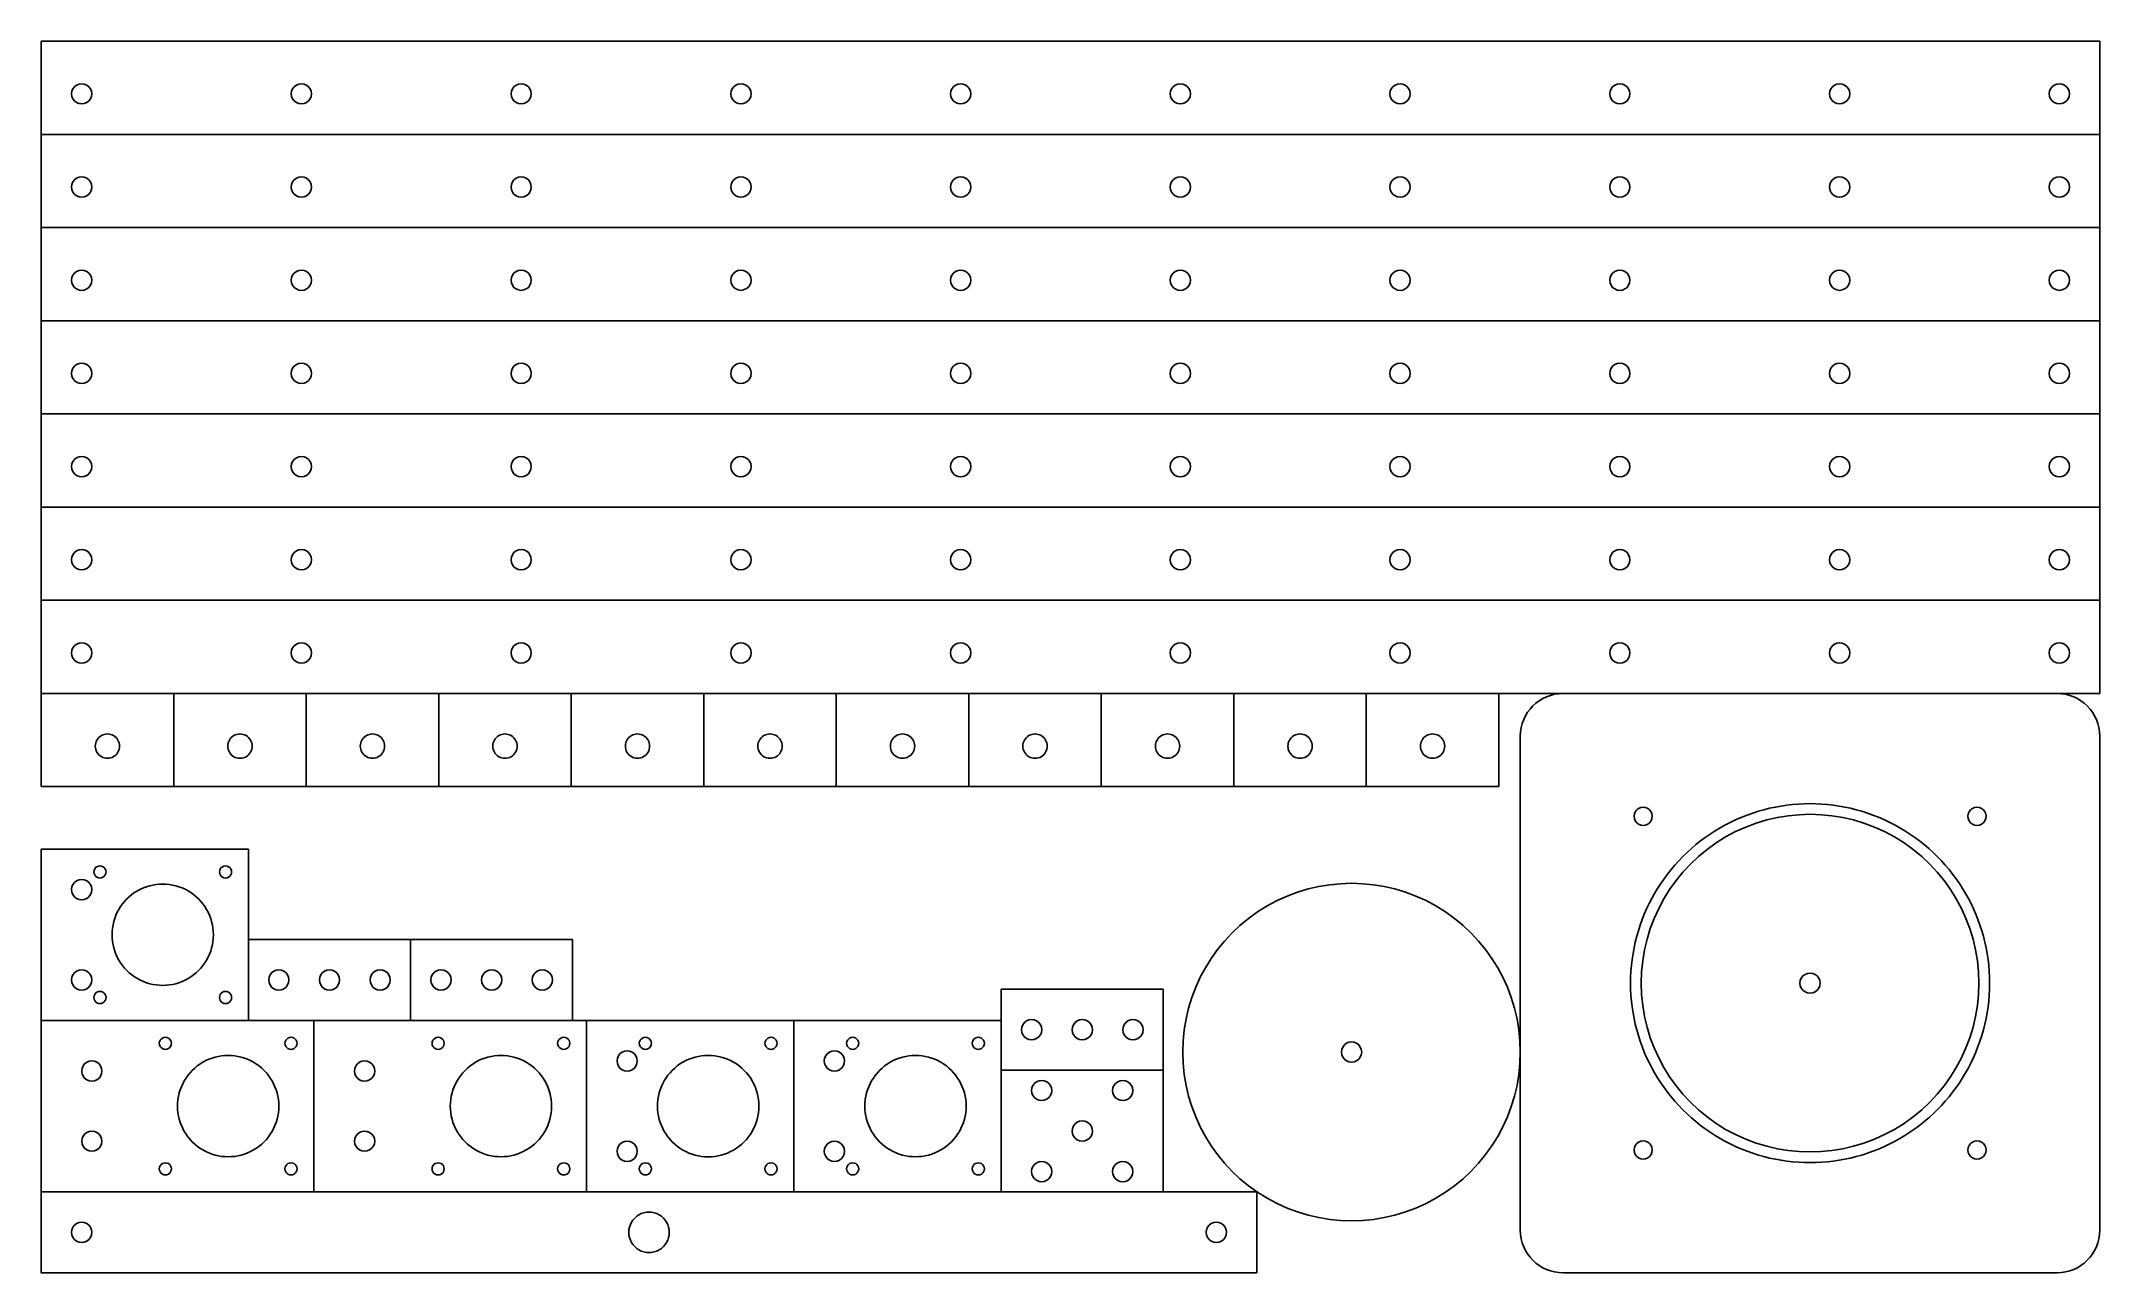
# Model space of a CAD drawing. Extents: x 0 to 508, y 0 to 304.
import ezdxf

# ---------------------------------------------------------------- set-up
doc = ezdxf.new("R2010")
doc.units = 0
doc.layers.get('0').update_dxf_attribs({"linetype": 'CONTINUOUS'})

msp = doc.modelspace()

# ---------------------------------------------------------------- linework, layer by layer
at = {"color": 7}
for points in [[(508.120782, 304.120762), (0.120756, 304.120762)], [(0.120756, 304.120762), (0.120756, 281.120744)], [(508.120782, 281.120744), (508.120782, 304.120762)], [(508.120782, 281.120744), (0.120756, 281.120744)], [(0.120756, 281.120744), (0.120756, 258.120753)], [(508.120782, 258.120753), (508.120782, 281.120744)], [(0.120756, 258.120753), (508.120782, 258.120753)], [(0.120756, 258.120753), (0.120756, 235.120762)], [(508.120782, 235.120762), (508.120782, 258.120753)], [(0.120756, 235.120762), (0.120756, 212.120758)], [(508.120782, 235.120762), (0.120756, 235.120762)], [(508.120782, 212.120758), (508.120782, 235.120762)], [(0.120756, 212.120758), (508.120782, 212.120758)], [(0.120756, 212.120758), (0.120756, 189.120756)], [(508.120782, 189.120756), (508.120782, 212.120758)], [(508.120782, 189.120756), (0.120756, 189.120756)], [(0.120756, 189.120756), (0.120756, 166.120763)], [(508.120782, 166.120763), (508.120782, 189.120756)], [(508.120782, 166.120763), (0.120756, 166.120763)], [(0.120756, 166.120763), (0.120756, 143.120761)], [(508.120782, 143.120761), (508.120782, 166.120763)], [(0.120756, 143.120761), (508.120782, 143.120761)], [(32.820769, 143.120761), (0.120756, 143.120761)], [(0.120756, 143.120761), (0.120756, 120.120759)], [(65.520755, 143.120761), (32.820769, 143.120761)], [(32.820769, 143.120761), (32.820769, 120.120759)], [(65.520755, 120.120759), (65.520755, 143.120761)], [(98.220768, 143.120761), (65.520755, 143.120761)], [(130.920755, 143.120761), (98.220768, 143.120761)], [(98.220768, 143.120761), (98.220768, 120.120759)], [(130.920755, 120.120759), (130.920755, 143.120761)], [(163.620767, 143.120761), (130.920755, 143.120761)], [(196.320754, 143.120761), (163.620767, 143.120761)], [(163.620767, 143.120761), (163.620767, 120.120759)], [(229.020767, 143.120761), (196.320754, 143.120761)], [(196.320754, 143.120761), (196.320754, 120.120759)], [(229.020767, 120.120759), (229.020767, 143.120761)], [(261.720753, 143.120761), (229.020767, 143.120761)], [(261.720753, 120.120759), (261.720753, 143.120761)], [(294.42074, 143.120761), (261.720753, 143.120761)], [(327.120753, 143.120761), (294.42074, 143.120761)], [(294.42074, 143.120761), (294.42074, 120.120759)], [(359.820766, 143.120761), (327.120753, 143.120761)], [(327.120753, 143.120761), (327.120753, 120.120759)], [(359.820766, 120.120759), (359.820766, 143.120761)], [(497.560759, 143.120761), (375.680737, 143.120761)], [(365.120767, 132.560753), (365.120767, 10.680758)], [(508.120782, 10.680758), (508.120782, 132.560753)], [(0.120756, 120.120759), (32.820769, 120.120759)], [(32.820769, 120.120759), (65.520755, 120.120759)], [(65.520755, 120.120759), (98.220768, 120.120759)], [(98.220768, 120.120759), (130.920755, 120.120759)], [(130.920755, 120.120759), (163.620767, 120.120759)], [(163.620767, 120.120759), (196.320754, 120.120759)], [(196.320754, 120.120759), (229.020767, 120.120759)], [(229.020767, 120.120759), (261.720753, 120.120759)], [(261.720753, 120.120759), (294.42074, 120.120759)], [(294.42074, 120.120759), (327.120753, 120.120759)], [(327.120753, 120.120759), (359.820766, 120.120759)], [(51.270773, 104.72075), (0.120756, 104.72075)], [(0.120756, 104.72075), (0.120756, 62.420751)], [(51.270773, 62.420751), (51.270773, 104.72075)], [(91.270772, 82.420762), (51.270773, 82.420762)], [(51.270773, 82.420762), (51.270773, 62.420751)], [(91.270772, 62.420751), (91.270772, 82.420762)], [(91.270772, 62.420751), (131.270772, 62.420751), (131.270772, 82.420762)], [(131.270772, 82.420762), (91.270772, 82.420762)], [(237.020761, 70.120761), (237.020761, 50.120764)], [(277.020761, 70.120761), (237.020761, 70.120761)], [(277.020761, 50.120764), (277.020761, 70.120761)], [(0.120756, 62.420751), (51.270773, 62.420751)], [(67.420755, 62.420751), (0.120756, 62.420751)], [(0.120756, 62.420751), (0.120756, 20.120763)], [(51.270773, 62.420751), (91.270772, 62.420751)], [(67.420755, 20.120763), (67.420755, 62.420751)], [(134.720753, 62.420751), (67.420755, 62.420751)], [(185.870744, 62.420751), (134.720753, 62.420751)], [(134.720753, 62.420751), (134.720753, 20.120763)], [(237.020761, 62.420751), (185.870744, 62.420751)], [(185.870744, 62.420751), (185.870744, 20.120763)], [(237.020761, 20.120763), (237.020761, 62.420751)], [(237.020761, 50.120764), (277.020761, 50.120764)], [(237.020761, 50.120764), (237.020761, 20.120763)], [(277.020761, 20.120763), (277.020761, 50.120764)], [(0.120756, 20.120763), (67.420755, 20.120763)], [(0.120756, 20.120763), (0.120756, 0.120753), (300.120764, 0.120753)], [(300.120764, 20.120763), (0.120756, 20.120763)], [(67.420755, 20.120763), (134.720753, 20.120763)], [(134.720753, 20.120763), (185.870744, 20.120763)], [(185.870744, 20.120763), (237.020761, 20.120763)], [(237.020761, 20.120763), (277.020761, 20.120763)], [(300.120764, 0.120753), (300.120764, 20.120763)], [(375.680737, 0.120753), (497.560759, 0.120753)]]:
    msp.add_lwpolyline(points, dxfattribs=at)
for points in [[(12.620757, 291.120751)], [(66.842984, 291.120751)], [(121.065211, 291.120751)], [(175.287437, 291.120751)], [(229.509637, 291.120751)], [(283.731864, 291.120751)], [(337.954091, 291.120751)], [(392.176317, 291.120751)], [(446.398544, 291.120751)], [(500.620771, 291.120751)], [(12.620757, 268.12076)], [(66.842984, 268.12076)], [(121.065211, 268.12076)], [(175.287437, 268.12076)], [(229.509637, 268.12076)], [(283.731864, 268.12076)], [(337.954091, 268.12076)], [(392.176317, 268.12076)], [(446.398544, 268.12076)], [(500.620771, 268.12076)], [(12.620757, 245.120769)], [(66.842984, 245.120769)], [(121.065211, 245.120769)], [(175.287437, 245.120769)], [(229.509637, 245.120769)], [(283.731864, 245.120769)], [(337.954091, 245.120769)], [(392.176317, 245.120769)], [(446.398544, 245.120769)], [(500.620771, 245.120769)], [(12.620757, 222.120756)], [(66.842984, 222.120756)], [(121.065211, 222.120756)], [(175.287437, 222.120756)], [(229.509637, 222.120756)], [(283.731864, 222.120756)], [(337.954091, 222.120756)], [(392.176317, 222.120756)], [(446.398544, 222.120756)], [(500.620771, 222.120756)], [(12.620757, 199.120757)], [(66.842984, 199.120757)], [(121.065211, 199.120757)], [(175.287437, 199.120757)], [(229.509637, 199.120757)], [(283.731864, 199.120757)], [(337.954091, 199.120757)], [(392.176317, 199.120757)], [(446.398544, 199.120757)], [(500.620771, 199.120757)], [(12.620757, 176.120758)], [(66.842984, 176.120758)], [(121.065211, 176.120758)], [(175.287437, 176.120758)], [(229.509637, 176.120758)], [(283.731864, 176.120758)], [(337.954091, 176.120758)], [(392.176317, 176.120758)], [(446.398544, 176.120758)], [(500.620771, 176.120758)], [(12.620757, 153.120757)], [(66.842984, 153.120757)], [(121.065211, 153.120757)], [(175.287437, 153.120757)], [(229.509637, 153.120757)], [(283.731864, 153.120757)], [(337.954091, 153.120757)], [(392.176317, 153.120757)], [(446.398544, 153.120757)], [(500.620771, 153.120757)], [(19.470767, 130.120758)], [(52.170753, 130.120758)], [(84.870766, 130.120758)], [(117.570753, 130.120758)], [(150.270766, 130.120758)], [(182.970752, 130.120758)], [(215.670765, 130.120758)], [(248.370751, 130.120758)], [(281.070764, 130.120758)], [(313.770751, 130.120758)], [(346.470764, 130.120758)], [(397.680762, 112.810758)], [(480.060767, 112.810758)], [(16.120771, 99.070758)], [(47.120757, 99.070758)], [(12.620757, 94.720757)], [(42.62075, 83.570757)], [(12.620757, 72.420758)], [(61.270753, 72.420758)], [(73.770755, 72.420758)], [(86.270756, 72.420758)], [(101.270753, 72.420758)], [(113.770754, 72.420758)], [(126.270755, 72.420758)], [(439.120756, 71.620758)], [(478.270755, 71.620758)], [(480.920769, 71.620758)], [(16.120771, 68.070756)], [(47.120757, 68.070756)], [(32.270753, 56.770757)], [(63.270765, 56.770757)], [(99.570752, 56.770757)], [(130.570764, 56.770757)], [(150.720769, 56.770757)], [(181.720755, 56.770757)], [(201.87076, 56.770757)], [(232.870772, 56.770757)], [(247.020768, 60.120758)], [(259.520769, 60.120758)], [(272.020771, 60.120758)], [(147.220755, 52.420758)], [(198.370772, 52.420758)], [(325.970768, 54.609886)], [(365.120767, 54.609886)], [(15.120752, 49.920758)], [(82.420751, 49.920758)], [(58.770758, 41.270756)], [(126.070757, 41.270756)], [(177.220748, 41.270756)], [(228.370765, 41.270756)], [(249.520763, 45.120758)], [(269.520749, 45.120758)], [(15.120752, 32.620757)], [(82.420751, 32.620757)], [(259.520769, 35.120757)], [(32.270753, 25.770758)], [(63.270765, 25.770758)], [(99.570752, 25.770758)], [(130.570764, 25.770758)], [(147.220755, 30.120757)], [(150.720769, 25.770758)], [(181.720755, 25.770758)], [(198.370772, 30.120757)], [(201.87076, 25.770758)], [(232.870772, 25.770758)], [(397.680762, 30.430758)], [(480.060767, 30.430758)], [(249.520763, 25.120756)], [(269.520749, 25.120756)], [(12.620757, 10.120757)], [(155.120763, 10.120757)], [(292.620753, 10.120757)]]:
    msp.add_lwpolyline(points, close=True, dxfattribs=at)
for points in [[(8.869315, 293.289992), (8.095077, 292.842295), (7.618974, 292.015107), (7.620767, 291.120751)], [(7.620767, 291.120751), (7.618974, 290.226394), (8.095077, 289.399206), (8.869315, 288.95151)], [(11.372209, 293.289992), (10.597971, 293.737688), (9.643553, 293.737688), (8.869315, 293.289992)], [(12.620757, 291.120751), (12.622551, 292.015107), (12.146447, 292.842295), (11.372209, 293.289992)], [(11.372209, 288.95151), (12.146447, 289.399206), (12.622551, 290.226394), (12.620757, 291.120751)], [(63.091542, 293.289992), (62.317304, 292.842295), (61.8412, 292.015107), (61.842994, 291.120751)], [(61.842994, 291.120751), (61.8412, 290.226394), (62.317304, 289.399206), (63.091542, 288.95151)], [(65.594436, 293.289992), (64.820198, 293.737688), (63.86578, 293.737688), (63.091542, 293.289992)], [(66.842984, 291.120751), (66.844778, 292.015107), (66.368674, 292.842295), (65.594436, 293.289992)], [(65.594436, 288.95151), (66.368674, 289.399206), (66.844778, 290.226394), (66.842984, 291.120751)], [(117.315198, 293.285821), (116.541693, 292.839238), (116.065194, 292.013918), (116.065194, 291.120751)], [(116.065194, 291.120751), (116.065194, 290.227584), (116.541693, 289.402263), (117.315198, 288.95568)], [(119.815207, 293.285821), (119.041701, 293.732405), (118.088704, 293.732405), (117.315198, 293.285821)], [(121.065211, 291.120751), (121.065211, 292.013918), (120.588712, 292.839238), (119.815207, 293.285821)], [(119.815207, 288.95568), (120.588712, 289.402263), (121.065211, 290.227584), (121.065211, 291.120751)], [(171.537425, 293.285821), (170.76392, 292.839238), (170.287421, 292.013918), (170.287421, 291.120751)], [(170.287421, 291.120751), (170.287421, 290.227584), (170.76392, 289.402263), (171.537425, 288.95568)], [(174.037433, 293.285821), (173.263928, 293.732405), (172.31093, 293.732405), (171.537425, 293.285821)], [(175.287437, 291.120751), (175.287437, 292.013918), (174.810938, 292.839238), (174.037433, 293.285821)], [(174.037433, 288.95568), (174.810938, 289.402263), (175.287437, 290.227584), (175.287437, 291.120751)], [(225.758195, 293.289992), (224.983958, 292.842295), (224.507854, 292.015107), (224.509648, 291.120751)], [(224.509648, 291.120751), (224.507854, 290.226394), (224.983958, 289.399206), (225.758195, 288.95151)], [(228.26109, 293.289992), (227.486852, 293.737688), (226.532433, 293.737688), (225.758195, 293.289992)], [(229.509637, 291.120751), (229.511431, 292.015107), (229.035327, 292.842295), (228.26109, 293.289992)], [(228.26109, 288.95151), (229.035327, 289.399206), (229.511431, 290.226394), (229.509637, 291.120751)], [(279.980422, 293.289992), (279.206184, 292.842295), (278.730081, 292.015107), (278.731874, 291.120751)], [(278.731874, 291.120751), (278.730081, 290.226394), (279.206184, 289.399206), (279.980422, 288.95151)], [(282.483316, 293.289992), (281.709078, 293.737688), (280.75466, 293.737688), (279.980422, 293.289992)], [(283.731864, 291.120751), (283.733658, 292.015107), (283.257554, 292.842295), (282.483316, 293.289992)], [(282.483316, 288.95151), (283.257554, 289.399206), (283.733658, 290.226394), (283.731864, 291.120751)], [(334.202649, 293.289992), (333.428411, 292.842295), (332.952307, 292.015107), (332.954101, 291.120751)], [(332.954101, 291.120751), (332.952307, 290.226394), (333.428411, 289.399206), (334.202649, 288.95151)], [(336.705543, 293.289992), (335.931305, 293.737688), (334.976887, 293.737688), (334.202649, 293.289992)], [(337.954091, 291.120751), (337.955884, 292.015107), (337.479781, 292.842295), (336.705543, 293.289992)], [(336.705543, 288.95151), (337.479781, 289.399206), (337.955884, 290.226394), (337.954091, 291.120751)], [(388.424875, 293.289992), (387.650638, 292.842295), (387.174534, 292.015107), (387.176327, 291.120751)], [(387.176327, 291.120751), (387.174534, 290.226394), (387.650638, 289.399206), (388.424875, 288.95151)], [(390.92777, 293.289992), (390.153532, 293.737688), (389.199113, 293.737688), (388.424875, 293.289992)], [(392.176317, 291.120751), (392.178111, 292.015107), (391.702007, 292.842295), (390.92777, 293.289992)], [(390.92777, 288.95151), (391.702007, 289.399206), (392.178111, 290.226394), (392.176317, 291.120751)], [(441.398528, 291.120751), (441.398527, 290.227584), (441.875026, 289.402263), (442.648532, 288.955679)], [(442.648532, 293.285821), (441.875027, 292.839238), (441.398528, 292.013918), (441.398528, 291.120751)], [(445.14854, 293.285821), (444.375035, 293.732405), (443.422037, 293.732405), (442.648532, 293.285821)], [(446.398544, 291.120751), (446.398544, 292.013918), (445.922045, 292.839238), (445.14854, 293.285821)], [(445.14854, 288.955679), (445.922046, 289.402263), (446.398544, 290.227584), (446.398544, 291.120751)], [(496.870758, 293.285821), (496.097253, 292.839238), (495.620754, 292.013918), (495.620754, 291.120751)], [(495.620754, 291.120751), (495.620754, 290.227584), (496.097253, 289.402263), (496.870758, 288.95568)], [(499.370767, 293.285821), (498.597261, 293.732405), (497.644264, 293.732405), (496.870758, 293.285821)], [(500.620771, 291.120751), (500.620771, 292.013918), (500.144272, 292.839238), (499.370767, 293.285821)], [(499.370767, 288.95568), (500.144272, 289.402263), (500.620771, 290.227584), (500.620771, 291.120751)], [(8.869315, 288.95151), (9.643553, 288.503813), (10.597971, 288.503813), (11.372209, 288.95151)], [(63.091542, 288.95151), (63.86578, 288.503813), (64.820198, 288.503813), (65.594436, 288.95151)], [(117.315198, 288.95568), (118.088704, 288.509097), (119.041701, 288.509097), (119.815207, 288.95568)], [(171.537425, 288.95568), (172.31093, 288.509097), (173.263928, 288.509097), (174.037433, 288.95568)], [(225.758195, 288.95151), (226.532433, 288.503813), (227.486852, 288.503813), (228.26109, 288.95151)], [(279.980422, 288.95151), (280.75466, 288.503813), (281.709078, 288.503813), (282.483316, 288.95151)], [(334.202649, 288.95151), (334.976887, 288.503813), (335.931305, 288.503813), (336.705543, 288.95151)], [(388.424875, 288.95151), (389.199113, 288.503813), (390.153532, 288.503813), (390.92777, 288.95151)], [(442.648532, 288.955679), (443.422037, 288.509096), (444.375035, 288.509096), (445.14854, 288.955679)], [(496.870758, 288.95568), (497.644264, 288.509097), (498.597261, 288.509097), (499.370767, 288.95568)], [(8.869315, 270.290001), (8.095077, 269.842304), (7.618974, 269.015116), (7.620767, 268.12076)], [(11.372209, 270.290001), (10.597971, 270.737697), (9.643553, 270.737697), (8.869315, 270.290001)], [(12.620757, 268.12076), (12.622551, 269.015116), (12.146447, 269.842304), (11.372209, 270.290001)], [(63.091542, 270.290001), (62.317304, 269.842304), (61.8412, 269.015116), (61.842994, 268.12076)], [(65.594436, 270.290001), (64.820198, 270.737697), (63.86578, 270.737697), (63.091542, 270.290001)], [(66.842984, 268.12076), (66.844778, 269.015116), (66.368674, 269.842304), (65.594436, 270.290001)], [(117.315198, 270.28583), (116.541693, 269.839247), (116.065194, 269.013926), (116.065194, 268.12076)], [(119.815207, 270.28583), (119.041701, 270.732414), (118.088704, 270.732414), (117.315198, 270.28583)], [(121.065211, 268.12076), (121.065211, 269.013926), (120.588712, 269.839247), (119.815207, 270.28583)], [(171.537425, 270.28583), (170.76392, 269.839247), (170.287421, 269.013926), (170.287421, 268.12076)], [(174.037433, 270.28583), (173.263928, 270.732414), (172.31093, 270.732414), (171.537425, 270.28583)], [(175.287437, 268.12076), (175.287437, 269.013926), (174.810938, 269.839247), (174.037433, 270.28583)], [(225.758195, 270.290001), (224.983958, 269.842304), (224.507854, 269.015116), (224.509648, 268.12076)], [(228.26109, 270.290001), (227.486852, 270.737697), (226.532433, 270.737697), (225.758195, 270.290001)], [(229.509637, 268.12076), (229.511431, 269.015116), (229.035327, 269.842304), (228.26109, 270.290001)], [(279.980422, 270.290001), (279.206184, 269.842304), (278.730081, 269.015116), (278.731874, 268.12076)], [(282.483316, 270.290001), (281.709078, 270.737697), (280.75466, 270.737697), (279.980422, 270.290001)], [(283.731864, 268.12076), (283.733658, 269.015116), (283.257554, 269.842304), (282.483316, 270.290001)], [(334.202649, 270.290001), (333.428411, 269.842304), (332.952307, 269.015116), (332.954101, 268.12076)], [(336.705543, 270.290001), (335.931305, 270.737697), (334.976887, 270.737697), (334.202649, 270.290001)], [(337.954091, 268.12076), (337.955884, 269.015116), (337.479781, 269.842304), (336.705543, 270.290001)], [(388.424875, 270.290001), (387.650638, 269.842304), (387.174534, 269.015116), (387.176327, 268.12076)], [(390.92777, 270.290001), (390.153532, 270.737697), (389.199113, 270.737697), (388.424875, 270.290001)], [(392.176317, 268.12076), (392.178111, 269.015116), (391.702007, 269.842304), (390.92777, 270.290001)], [(442.648532, 270.28583), (441.875027, 269.839247), (441.398528, 269.013926), (441.398528, 268.12076)], [(445.14854, 270.28583), (444.375035, 270.732414), (443.422037, 270.732414), (442.648532, 270.28583)], [(446.398544, 268.12076), (446.398544, 269.013926), (445.922045, 269.839247), (445.14854, 270.28583)], [(496.870758, 270.28583), (496.097253, 269.839247), (495.620754, 269.013926), (495.620754, 268.12076)], [(499.370767, 270.28583), (498.597261, 270.732414), (497.644264, 270.732414), (496.870758, 270.28583)], [(500.620771, 268.12076), (500.620771, 269.013926), (500.144272, 269.839247), (499.370767, 270.28583)], [(7.620767, 268.12076), (7.618974, 267.226403), (8.095077, 266.399215), (8.869315, 265.951519)], [(8.869315, 265.951519), (9.643553, 265.503822), (10.597971, 265.503822), (11.372209, 265.951519)], [(11.372209, 265.951519), (12.146447, 266.399215), (12.622551, 267.226403), (12.620757, 268.12076)], [(61.842994, 268.12076), (61.8412, 267.226403), (62.317304, 266.399215), (63.091542, 265.951519)], [(63.091542, 265.951519), (63.86578, 265.503822), (64.820198, 265.503822), (65.594436, 265.951519)], [(65.594436, 265.951519), (66.368674, 266.399215), (66.844778, 267.226403), (66.842984, 268.12076)], [(116.065194, 268.12076), (116.065194, 267.227593), (116.541693, 266.402272), (117.315198, 265.955689)], [(117.315198, 265.955689), (118.088704, 265.509105), (119.041701, 265.509105), (119.815207, 265.955689)], [(119.815207, 265.955689), (120.588712, 266.402272), (121.065211, 267.227593), (121.065211, 268.12076)], [(170.287421, 268.12076), (170.287421, 267.227593), (170.76392, 266.402272), (171.537425, 265.955689)], [(171.537425, 265.955689), (172.31093, 265.509105), (173.263928, 265.509105), (174.037433, 265.955689)], [(174.037433, 265.955689), (174.810938, 266.402272), (175.287437, 267.227593), (175.287437, 268.12076)], [(224.509648, 268.12076), (224.507854, 267.226403), (224.983958, 266.399215), (225.758195, 265.951519)], [(225.758195, 265.951519), (226.532433, 265.503822), (227.486852, 265.503822), (228.26109, 265.951519)], [(228.26109, 265.951519), (229.035327, 266.399215), (229.511431, 267.226403), (229.509637, 268.12076)], [(278.731874, 268.12076), (278.730081, 267.226403), (279.206184, 266.399215), (279.980422, 265.951519)], [(279.980422, 265.951519), (280.75466, 265.503822), (281.709078, 265.503822), (282.483316, 265.951519)], [(282.483316, 265.951519), (283.257554, 266.399215), (283.733658, 267.226403), (283.731864, 268.12076)], [(332.954101, 268.12076), (332.952307, 267.226403), (333.428411, 266.399215), (334.202649, 265.951519)], [(334.202649, 265.951519), (334.976887, 265.503822), (335.931305, 265.503822), (336.705543, 265.951519)], [(336.705543, 265.951519), (337.479781, 266.399215), (337.955884, 267.226403), (337.954091, 268.12076)], [(387.176327, 268.12076), (387.174534, 267.226403), (387.650638, 266.399215), (388.424875, 265.951519)], [(388.424875, 265.951519), (389.199113, 265.503822), (390.153532, 265.503822), (390.92777, 265.951519)], [(390.92777, 265.951519), (391.702007, 266.399215), (392.178111, 267.226403), (392.176317, 268.12076)], [(441.398528, 268.12076), (441.398527, 267.227593), (441.875026, 266.402272), (442.648532, 265.955688)], [(442.648532, 265.955688), (443.422037, 265.509105), (444.375035, 265.509105), (445.14854, 265.955688)], [(445.14854, 265.955688), (445.922046, 266.402272), (446.398544, 267.227593), (446.398544, 268.12076)], [(495.620754, 268.12076), (495.620754, 267.227593), (496.097253, 266.402272), (496.870758, 265.955689)], [(496.870758, 265.955689), (497.644264, 265.509105), (498.597261, 265.509105), (499.370767, 265.955689)], [(499.370767, 265.955689), (500.144272, 266.402272), (500.620771, 267.227593), (500.620771, 268.12076)], [(8.869315, 247.29001), (8.095077, 246.842313), (7.618974, 246.015125), (7.620767, 245.120769)], [(7.620767, 245.120769), (7.618974, 244.226412), (8.095077, 243.399224), (8.869315, 242.951528)], [(11.372209, 247.29001), (10.597971, 247.737706), (9.643553, 247.737706), (8.869315, 247.29001)], [(12.620757, 245.120769), (12.622551, 246.015125), (12.146447, 246.842313), (11.372209, 247.29001)], [(11.372209, 242.951528), (12.146447, 243.399224), (12.622551, 244.226412), (12.620757, 245.120769)], [(63.091542, 247.29001), (62.317304, 246.842313), (61.8412, 246.015125), (61.842994, 245.120769)], [(61.842994, 245.120769), (61.8412, 244.226412), (62.317304, 243.399224), (63.091542, 242.951528)], [(65.594436, 247.29001), (64.820198, 247.737706), (63.86578, 247.737706), (63.091542, 247.29001)], [(66.842984, 245.120769), (66.844778, 246.015125), (66.368674, 246.842313), (65.594436, 247.29001)], [(65.594436, 242.951528), (66.368674, 243.399224), (66.844778, 244.226412), (66.842984, 245.120769)], [(117.315198, 247.285839), (116.541693, 246.839256), (116.065194, 246.013935), (116.065194, 245.120769)], [(116.065194, 245.120769), (116.065194, 244.227602), (116.541693, 243.402281), (117.315198, 242.955698)], [(119.815207, 247.285839), (119.041701, 247.732423), (118.088704, 247.732423), (117.315198, 247.285839)], [(121.065211, 245.120769), (121.065211, 246.013935), (120.588712, 246.839256), (119.815207, 247.285839)], [(119.815207, 242.955698), (120.588712, 243.402281), (121.065211, 244.227602), (121.065211, 245.120769)], [(171.537425, 247.285839), (170.76392, 246.839256), (170.287421, 246.013935), (170.287421, 245.120769)], [(170.287421, 245.120769), (170.287421, 244.227602), (170.76392, 243.402281), (171.537425, 242.955698)], [(174.037433, 247.285839), (173.263928, 247.732423), (172.31093, 247.732423), (171.537425, 247.285839)], [(175.287437, 245.120769), (175.287437, 246.013935), (174.810938, 246.839256), (174.037433, 247.285839)], [(174.037433, 242.955698), (174.810938, 243.402281), (175.287437, 244.227602), (175.287437, 245.120769)], [(225.758195, 247.29001), (224.983958, 246.842313), (224.507854, 246.015125), (224.509648, 245.120769)], [(224.509648, 245.120769), (224.507854, 244.226412), (224.983958, 243.399224), (225.758195, 242.951528)], [(228.26109, 247.29001), (227.486852, 247.737706), (226.532433, 247.737706), (225.758195, 247.29001)], [(229.509637, 245.120769), (229.511431, 246.015125), (229.035327, 246.842313), (228.26109, 247.29001)], [(228.26109, 242.951528), (229.035327, 243.399224), (229.511431, 244.226412), (229.509637, 245.120769)], [(279.980422, 247.29001), (279.206184, 246.842313), (278.730081, 246.015125), (278.731874, 245.120769)], [(278.731874, 245.120769), (278.730081, 244.226412), (279.206184, 243.399224), (279.980422, 242.951528)], [(282.483316, 247.29001), (281.709078, 247.737706), (280.75466, 247.737706), (279.980422, 247.29001)], [(283.731864, 245.120769), (283.733658, 246.015125), (283.257554, 246.842313), (282.483316, 247.29001)], [(282.483316, 242.951528), (283.257554, 243.399224), (283.733658, 244.226412), (283.731864, 245.120769)], [(334.202649, 247.29001), (333.428411, 246.842313), (332.952307, 246.015125), (332.954101, 245.120769)], [(332.954101, 245.120769), (332.952307, 244.226412), (333.428411, 243.399224), (334.202649, 242.951528)], [(336.705543, 247.29001), (335.931305, 247.737706), (334.976887, 247.737706), (334.202649, 247.29001)], [(337.954091, 245.120769), (337.955884, 246.015125), (337.479781, 246.842313), (336.705543, 247.29001)], [(336.705543, 242.951528), (337.479781, 243.399224), (337.955884, 244.226412), (337.954091, 245.120769)], [(388.424875, 247.29001), (387.650638, 246.842313), (387.174534, 246.015125), (387.176327, 245.120769)], [(387.176327, 245.120769), (387.174534, 244.226412), (387.650638, 243.399224), (388.424875, 242.951528)], [(390.92777, 247.29001), (390.153532, 247.737706), (389.199113, 247.737706), (388.424875, 247.29001)], [(392.176317, 245.120769), (392.178111, 246.015125), (391.702007, 246.842313), (390.92777, 247.29001)], [(390.92777, 242.951528), (391.702007, 243.399224), (392.178111, 244.226412), (392.176317, 245.120769)], [(441.398528, 245.120769), (441.398527, 244.227601), (441.875026, 243.402281), (442.648532, 242.955697)], [(442.648532, 247.285839), (441.875027, 246.839256), (441.398528, 246.013935), (441.398528, 245.120769)], [(445.14854, 247.285839), (444.375035, 247.732423), (443.422037, 247.732423), (442.648532, 247.285839)], [(446.398544, 245.120769), (446.398544, 246.013935), (445.922045, 246.839256), (445.14854, 247.285839)], [(445.14854, 242.955697), (445.922046, 243.402281), (446.398544, 244.227601), (446.398544, 245.120769)], [(496.870758, 247.285839), (496.097253, 246.839256), (495.620754, 246.013935), (495.620754, 245.120769)], [(495.620754, 245.120769), (495.620754, 244.227602), (496.097253, 243.402281), (496.870758, 242.955698)], [(499.370767, 247.285839), (498.597261, 247.732423), (497.644264, 247.732423), (496.870758, 247.285839)], [(500.620771, 245.120769), (500.620771, 246.013935), (500.144272, 246.839256), (499.370767, 247.285839)], [(499.370767, 242.955698), (500.144272, 243.402281), (500.620771, 244.227602), (500.620771, 245.120769)], [(8.869315, 242.951528), (9.643553, 242.503831), (10.597971, 242.503831), (11.372209, 242.951528)], [(63.091542, 242.951528), (63.86578, 242.503831), (64.820198, 242.503831), (65.594436, 242.951528)], [(117.315198, 242.955698), (118.088704, 242.509114), (119.041701, 242.509114), (119.815207, 242.955698)], [(171.537425, 242.955698), (172.31093, 242.509114), (173.263928, 242.509114), (174.037433, 242.955698)], [(225.758195, 242.951528), (226.532433, 242.503831), (227.486852, 242.503831), (228.26109, 242.951528)], [(279.980422, 242.951528), (280.75466, 242.503831), (281.709078, 242.503831), (282.483316, 242.951528)], [(334.202649, 242.951528), (334.976887, 242.503831), (335.931305, 242.503831), (336.705543, 242.951528)], [(388.424875, 242.951528), (389.199113, 242.503831), (390.153532, 242.503831), (390.92777, 242.951528)], [(442.648532, 242.955697), (443.422037, 242.509114), (444.375035, 242.509114), (445.14854, 242.955697)], [(496.870758, 242.955698), (497.644264, 242.509114), (498.597261, 242.509114), (499.370767, 242.955698)], [(8.869315, 224.289997), (8.095077, 223.842301), (7.618974, 223.015113), (7.620767, 222.120756)], [(11.372209, 224.289997), (10.597971, 224.737694), (9.643553, 224.737694), (8.869315, 224.289997)], [(12.620757, 222.120756), (12.622551, 223.015113), (12.146447, 223.842301), (11.372209, 224.289997)], [(63.091542, 224.289997), (62.317304, 223.842301), (61.8412, 223.015113), (61.842994, 222.120756)], [(65.594436, 224.289997), (64.820198, 224.737694), (63.86578, 224.737694), (63.091542, 224.289997)], [(66.842984, 222.120756), (66.844778, 223.015113), (66.368674, 223.842301), (65.594436, 224.289997)], [(117.315198, 224.285827), (116.541693, 223.839244), (116.065194, 223.013923), (116.065194, 222.120756)], [(119.815207, 224.285827), (119.041701, 224.73241), (118.088704, 224.73241), (117.315198, 224.285827)], [(121.065211, 222.120756), (121.065211, 223.013923), (120.588712, 223.839244), (119.815207, 224.285827)], [(171.537425, 224.285827), (170.76392, 223.839244), (170.287421, 223.013923), (170.287421, 222.120756)], [(174.037433, 224.285827), (173.263928, 224.73241), (172.31093, 224.73241), (171.537425, 224.285827)], [(175.287437, 222.120756), (175.287437, 223.013923), (174.810938, 223.839244), (174.037433, 224.285827)], [(225.758195, 224.289997), (224.983958, 223.842301), (224.507854, 223.015113), (224.509648, 222.120756)], [(228.26109, 224.289997), (227.486852, 224.737694), (226.532433, 224.737694), (225.758195, 224.289997)], [(229.509637, 222.120756), (229.511431, 223.015113), (229.035327, 223.842301), (228.26109, 224.289997)], [(279.980422, 224.289997), (279.206184, 223.842301), (278.730081, 223.015113), (278.731874, 222.120756)], [(282.483316, 224.289997), (281.709078, 224.737694), (280.75466, 224.737694), (279.980422, 224.289997)], [(283.731864, 222.120756), (283.733658, 223.015113), (283.257554, 223.842301), (282.483316, 224.289997)], [(334.202649, 224.289997), (333.428411, 223.842301), (332.952307, 223.015113), (332.954101, 222.120756)], [(336.705543, 224.289997), (335.931305, 224.737694), (334.976887, 224.737694), (334.202649, 224.289997)], [(337.954091, 222.120756), (337.955884, 223.015113), (337.479781, 223.842301), (336.705543, 224.289997)], [(388.424875, 224.289997), (387.650638, 223.842301), (387.174534, 223.015113), (387.176327, 222.120756)], [(390.92777, 224.289997), (390.153532, 224.737694), (389.199113, 224.737694), (388.424875, 224.289997)], [(392.176317, 222.120756), (392.178111, 223.015113), (391.702007, 223.842301), (390.92777, 224.289997)], [(442.648532, 224.285827), (441.875027, 223.839244), (441.398528, 223.013923), (441.398528, 222.120756)], [(445.14854, 224.285827), (444.375035, 224.73241), (443.422037, 224.73241), (442.648532, 224.285827)], [(446.398544, 222.120756), (446.398544, 223.013923), (445.922045, 223.839244), (445.14854, 224.285827)], [(496.870758, 224.285827), (496.097253, 223.839244), (495.620754, 223.013923), (495.620754, 222.120756)], [(499.370767, 224.285827), (498.597261, 224.73241), (497.644264, 224.73241), (496.870758, 224.285827)], [(500.620771, 222.120756), (500.620771, 223.013923), (500.144272, 223.839244), (499.370767, 224.285827)], [(7.620767, 222.120756), (7.618974, 221.2264), (8.095077, 220.399212), (8.869315, 219.951515)], [(8.869315, 219.951515), (9.643553, 219.503819), (10.597971, 219.503819), (11.372209, 219.951515)], [(11.372209, 219.951515), (12.146447, 220.399212), (12.622551, 221.2264), (12.620757, 222.120756)], [(61.842994, 222.120756), (61.8412, 221.2264), (62.317304, 220.399212), (63.091542, 219.951515)], [(63.091542, 219.951515), (63.86578, 219.503819), (64.820198, 219.503819), (65.594436, 219.951515)], [(65.594436, 219.951515), (66.368674, 220.399212), (66.844778, 221.2264), (66.842984, 222.120756)], [(116.065194, 222.120756), (116.065194, 221.227589), (116.541693, 220.402269), (117.315198, 219.955686)], [(117.315198, 219.955686), (118.088704, 219.509102), (119.041701, 219.509102), (119.815207, 219.955686)], [(119.815207, 219.955686), (120.588712, 220.402269), (121.065211, 221.227589), (121.065211, 222.120756)], [(170.287421, 222.120756), (170.287421, 221.227589), (170.76392, 220.402269), (171.537425, 219.955686)], [(171.537425, 219.955686), (172.31093, 219.509102), (173.263928, 219.509102), (174.037433, 219.955686)], [(174.037433, 219.955686), (174.810938, 220.402269), (175.287437, 221.227589), (175.287437, 222.120756)], [(224.509648, 222.120756), (224.507854, 221.2264), (224.983958, 220.399212), (225.758195, 219.951515)], [(225.758195, 219.951515), (226.532433, 219.503819), (227.486852, 219.503819), (228.26109, 219.951515)], [(228.26109, 219.951515), (229.035327, 220.399212), (229.511431, 221.2264), (229.509637, 222.120756)], [(278.731874, 222.120756), (278.730081, 221.2264), (279.206184, 220.399212), (279.980422, 219.951515)], [(279.980422, 219.951515), (280.75466, 219.503819), (281.709078, 219.503819), (282.483316, 219.951515)], [(282.483316, 219.951515), (283.257554, 220.399212), (283.733658, 221.2264), (283.731864, 222.120756)], [(332.954101, 222.120756), (332.952307, 221.2264), (333.428411, 220.399212), (334.202649, 219.951515)], [(334.202649, 219.951515), (334.976887, 219.503819), (335.931305, 219.503819), (336.705543, 219.951515)], [(336.705543, 219.951515), (337.479781, 220.399212), (337.955884, 221.2264), (337.954091, 222.120756)], [(387.176327, 222.120756), (387.174534, 221.2264), (387.650638, 220.399212), (388.424875, 219.951515)], [(388.424875, 219.951515), (389.199113, 219.503819), (390.153532, 219.503819), (390.92777, 219.951515)], [(390.92777, 219.951515), (391.702007, 220.399212), (392.178111, 221.2264), (392.176317, 222.120756)], [(441.398528, 222.120756), (441.398527, 221.227589), (441.875026, 220.402269), (442.648532, 219.955685)], [(442.648532, 219.955685), (443.422037, 219.509102), (444.375035, 219.509102), (445.14854, 219.955685)], [(445.14854, 219.955685), (445.922046, 220.402269), (446.398544, 221.227589), (446.398544, 222.120756)], [(495.620754, 222.120756), (495.620754, 221.227589), (496.097253, 220.402269), (496.870758, 219.955686)], [(496.870758, 219.955686), (497.644264, 219.509102), (498.597261, 219.509102), (499.370767, 219.955686)], [(499.370767, 219.955686), (500.144272, 220.402269), (500.620771, 221.227589), (500.620771, 222.120756)], [(8.869315, 201.289998), (8.095077, 200.842302), (7.618974, 200.015114), (7.620767, 199.120757)], [(7.620767, 199.120757), (7.618974, 198.226401), (8.095077, 197.399213), (8.869315, 196.951516)], [(11.372209, 201.289998), (10.597971, 201.737695), (9.643553, 201.737695), (8.869315, 201.289998)], [(12.620757, 199.120757), (12.622551, 200.015114), (12.146447, 200.842302), (11.372209, 201.289998)], [(11.372209, 196.951516), (12.146447, 197.399213), (12.622551, 198.226401), (12.620757, 199.120757)], [(63.091542, 201.289998), (62.317304, 200.842302), (61.8412, 200.015114), (61.842994, 199.120757)], [(61.842994, 199.120757), (61.8412, 198.226401), (62.317304, 197.399213), (63.091542, 196.951516)], [(65.594436, 201.289998), (64.820198, 201.737695), (63.86578, 201.737695), (63.091542, 201.289998)], [(66.842984, 199.120757), (66.844778, 200.015114), (66.368674, 200.842302), (65.594436, 201.289998)], [(65.594436, 196.951516), (66.368674, 197.399213), (66.844778, 198.226401), (66.842984, 199.120757)], [(117.315198, 201.285828), (116.541693, 200.839245), (116.065194, 200.013924), (116.065194, 199.120757)], [(116.065194, 199.120757), (116.065194, 198.22759), (116.541693, 197.40227), (117.315198, 196.955687)], [(119.815207, 201.285828), (119.041701, 201.732411), (118.088704, 201.732411), (117.315198, 201.285828)], [(121.065211, 199.120757), (121.065211, 200.013924), (120.588712, 200.839245), (119.815207, 201.285828)], [(119.815207, 196.955687), (120.588712, 197.40227), (121.065211, 198.22759), (121.065211, 199.120757)], [(171.537425, 201.285828), (170.76392, 200.839245), (170.287421, 200.013924), (170.287421, 199.120757)], [(170.287421, 199.120757), (170.287421, 198.22759), (170.76392, 197.40227), (171.537425, 196.955687)], [(174.037433, 201.285828), (173.263928, 201.732411), (172.31093, 201.732411), (171.537425, 201.285828)], [(175.287437, 199.120757), (175.287437, 200.013924), (174.810938, 200.839245), (174.037433, 201.285828)], [(174.037433, 196.955687), (174.810938, 197.40227), (175.287437, 198.22759), (175.287437, 199.120757)], [(225.758195, 201.289998), (224.983958, 200.842302), (224.507854, 200.015114), (224.509648, 199.120757)], [(224.509648, 199.120757), (224.507854, 198.226401), (224.983958, 197.399213), (225.758195, 196.951516)], [(228.26109, 201.289998), (227.486852, 201.737695), (226.532433, 201.737695), (225.758195, 201.289998)], [(229.509637, 199.120757), (229.511431, 200.015114), (229.035327, 200.842302), (228.26109, 201.289998)], [(228.26109, 196.951516), (229.035327, 197.399213), (229.511431, 198.226401), (229.509637, 199.120757)], [(279.980422, 201.289998), (279.206184, 200.842302), (278.730081, 200.015114), (278.731874, 199.120757)], [(278.731874, 199.120757), (278.730081, 198.226401), (279.206184, 197.399213), (279.980422, 196.951516)], [(282.483316, 201.289998), (281.709078, 201.737695), (280.75466, 201.737695), (279.980422, 201.289998)], [(283.731864, 199.120757), (283.733658, 200.015114), (283.257554, 200.842302), (282.483316, 201.289998)], [(282.483316, 196.951516), (283.257554, 197.399213), (283.733658, 198.226401), (283.731864, 199.120757)], [(334.202649, 201.289998), (333.428411, 200.842302), (332.952307, 200.015114), (332.954101, 199.120757)], [(332.954101, 199.120757), (332.952307, 198.226401), (333.428411, 197.399213), (334.202649, 196.951516)], [(336.705543, 201.289998), (335.931305, 201.737695), (334.976887, 201.737695), (334.202649, 201.289998)], [(337.954091, 199.120757), (337.955884, 200.015114), (337.479781, 200.842302), (336.705543, 201.289998)], [(336.705543, 196.951516), (337.479781, 197.399213), (337.955884, 198.226401), (337.954091, 199.120757)], [(388.424875, 201.289998), (387.650638, 200.842302), (387.174534, 200.015114), (387.176327, 199.120757)], [(387.176327, 199.120757), (387.174534, 198.226401), (387.650638, 197.399213), (388.424875, 196.951516)], [(390.92777, 201.289998), (390.153532, 201.737695), (389.199113, 201.737695), (388.424875, 201.289998)], [(392.176317, 199.120757), (392.178111, 200.015114), (391.702007, 200.842302), (390.92777, 201.289998)], [(390.92777, 196.951516), (391.702007, 197.399213), (392.178111, 198.226401), (392.176317, 199.120757)], [(441.398528, 199.120757), (441.398527, 198.22759), (441.875026, 197.40227), (442.648532, 196.955686)], [(442.648532, 201.285828), (441.875027, 200.839245), (441.398528, 200.013924), (441.398528, 199.120757)], [(445.14854, 201.285828), (444.375035, 201.732411), (443.422037, 201.732411), (442.648532, 201.285828)], [(446.398544, 199.120757), (446.398544, 200.013924), (445.922045, 200.839245), (445.14854, 201.285828)], [(445.14854, 196.955686), (445.922046, 197.40227), (446.398544, 198.22759), (446.398544, 199.120757)], [(496.870758, 201.285828), (496.097253, 200.839245), (495.620754, 200.013924), (495.620754, 199.120757)], [(495.620754, 199.120757), (495.620754, 198.22759), (496.097253, 197.40227), (496.870758, 196.955687)], [(499.370767, 201.285828), (498.597261, 201.732411), (497.644264, 201.732411), (496.870758, 201.285828)], [(500.620771, 199.120757), (500.620771, 200.013924), (500.144272, 200.839245), (499.370767, 201.285828)], [(499.370767, 196.955687), (500.144272, 197.40227), (500.620771, 198.22759), (500.620771, 199.120757)], [(8.869315, 196.951516), (9.643553, 196.50382), (10.597971, 196.50382), (11.372209, 196.951516)], [(63.091542, 196.951516), (63.86578, 196.50382), (64.820198, 196.50382), (65.594436, 196.951516)], [(117.315198, 196.955687), (118.088704, 196.509103), (119.041701, 196.509103), (119.815207, 196.955687)], [(171.537425, 196.955687), (172.31093, 196.509103), (173.263928, 196.509103), (174.037433, 196.955687)], [(225.758195, 196.951516), (226.532433, 196.50382), (227.486852, 196.50382), (228.26109, 196.951516)], [(279.980422, 196.951516), (280.75466, 196.50382), (281.709078, 196.50382), (282.483316, 196.951516)], [(334.202649, 196.951516), (334.976887, 196.50382), (335.931305, 196.50382), (336.705543, 196.951516)], [(388.424875, 196.951516), (389.199113, 196.50382), (390.153532, 196.50382), (390.92777, 196.951516)], [(442.648532, 196.955686), (443.422037, 196.509103), (444.375035, 196.509103), (445.14854, 196.955686)], [(496.870758, 196.955687), (497.644264, 196.509103), (498.597261, 196.509103), (499.370767, 196.955687)], [(8.869315, 178.289999), (8.095077, 177.842303), (7.618974, 177.015115), (7.620767, 176.120758)], [(11.372209, 178.289999), (10.597971, 178.737696), (9.643553, 178.737696), (8.869315, 178.289999)], [(12.620757, 176.120758), (12.622551, 177.015115), (12.146447, 177.842303), (11.372209, 178.289999)], [(63.091542, 178.289999), (62.317304, 177.842303), (61.8412, 177.015115), (61.842994, 176.120758)], [(65.594436, 178.289999), (64.820198, 178.737696), (63.86578, 178.737696), (63.091542, 178.289999)], [(66.842984, 176.120758), (66.844778, 177.015115), (66.368674, 177.842303), (65.594436, 178.289999)], [(117.315198, 178.285829), (116.541693, 177.839246), (116.065194, 177.013925), (116.065194, 176.120758)], [(119.815207, 178.285829), (119.041701, 178.732412), (118.088704, 178.732412), (117.315198, 178.285829)], [(121.065211, 176.120758), (121.065211, 177.013925), (120.588712, 177.839246), (119.815207, 178.285829)], [(171.537425, 178.285829), (170.76392, 177.839246), (170.287421, 177.013925), (170.287421, 176.120758)], [(174.037433, 178.285829), (173.263928, 178.732412), (172.31093, 178.732412), (171.537425, 178.285829)], [(175.287437, 176.120758), (175.287437, 177.013925), (174.810938, 177.839246), (174.037433, 178.285829)], [(225.758195, 178.289999), (224.983958, 177.842303), (224.507854, 177.015115), (224.509648, 176.120758)], [(228.26109, 178.289999), (227.486852, 178.737696), (226.532433, 178.737696), (225.758195, 178.289999)], [(229.509637, 176.120758), (229.511431, 177.015115), (229.035327, 177.842303), (228.26109, 178.289999)], [(279.980422, 178.289999), (279.206184, 177.842303), (278.730081, 177.015115), (278.731874, 176.120758)], [(282.483316, 178.289999), (281.709078, 178.737696), (280.75466, 178.737696), (279.980422, 178.289999)], [(283.731864, 176.120758), (283.733658, 177.015115), (283.257554, 177.842303), (282.483316, 178.289999)], [(334.202649, 178.289999), (333.428411, 177.842303), (332.952307, 177.015115), (332.954101, 176.120758)], [(336.705543, 178.289999), (335.931305, 178.737696), (334.976887, 178.737696), (334.202649, 178.289999)], [(337.954091, 176.120758), (337.955884, 177.015115), (337.479781, 177.842303), (336.705543, 178.289999)], [(388.424875, 178.289999), (387.650638, 177.842303), (387.174534, 177.015115), (387.176327, 176.120758)], [(390.92777, 178.289999), (390.153532, 178.737696), (389.199113, 178.737696), (388.424875, 178.289999)], [(392.176317, 176.120758), (392.178111, 177.015115), (391.702007, 177.842303), (390.92777, 178.289999)], [(442.648532, 178.285829), (441.875027, 177.839246), (441.398528, 177.013925), (441.398528, 176.120758)], [(445.14854, 178.285829), (444.375035, 178.732412), (443.422037, 178.732412), (442.648532, 178.285829)], [(446.398544, 176.120758), (446.398544, 177.013925), (445.922045, 177.839246), (445.14854, 178.285829)], [(496.870758, 178.285829), (496.097253, 177.839246), (495.620754, 177.013925), (495.620754, 176.120758)], [(499.370767, 178.285829), (498.597261, 178.732412), (497.644264, 178.732412), (496.870758, 178.285829)], [(500.620771, 176.120758), (500.620771, 177.013925), (500.144272, 177.839246), (499.370767, 178.285829)], [(7.620767, 176.120758), (7.618974, 175.226402), (8.095077, 174.399214), (8.869315, 173.951517)], [(8.869315, 173.951517), (9.643553, 173.503821), (10.597971, 173.503821), (11.372209, 173.951517)], [(11.372209, 173.951517), (12.146447, 174.399214), (12.622551, 175.226402), (12.620757, 176.120758)], [(61.842994, 176.120758), (61.8412, 175.226402), (62.317304, 174.399214), (63.091542, 173.951517)], [(63.091542, 173.951517), (63.86578, 173.503821), (64.820198, 173.503821), (65.594436, 173.951517)], [(65.594436, 173.951517), (66.368674, 174.399214), (66.844778, 175.226402), (66.842984, 176.120758)], [(116.065194, 176.120758), (116.065194, 175.227591), (116.541693, 174.402271), (117.315198, 173.955688)], [(117.315198, 173.955688), (118.088704, 173.509104), (119.041701, 173.509104), (119.815207, 173.955688)], [(119.815207, 173.955688), (120.588712, 174.402271), (121.065211, 175.227591), (121.065211, 176.120758)], [(170.287421, 176.120758), (170.287421, 175.227591), (170.76392, 174.402271), (171.537425, 173.955688)], [(171.537425, 173.955688), (172.31093, 173.509104), (173.263928, 173.509104), (174.037433, 173.955688)], [(174.037433, 173.955688), (174.810938, 174.402271), (175.287437, 175.227591), (175.287437, 176.120758)], [(224.509648, 176.120758), (224.507854, 175.226402), (224.983958, 174.399214), (225.758195, 173.951517)], [(225.758195, 173.951517), (226.532433, 173.503821), (227.486852, 173.503821), (228.26109, 173.951517)], [(228.26109, 173.951517), (229.035327, 174.399214), (229.511431, 175.226402), (229.509637, 176.120758)], [(278.731874, 176.120758), (278.730081, 175.226402), (279.206184, 174.399214), (279.980422, 173.951517)], [(279.980422, 173.951517), (280.75466, 173.503821), (281.709078, 173.503821), (282.483316, 173.951517)], [(282.483316, 173.951517), (283.257554, 174.399214), (283.733658, 175.226402), (283.731864, 176.120758)], [(332.954101, 176.120758), (332.952307, 175.226402), (333.428411, 174.399214), (334.202649, 173.951517)], [(334.202649, 173.951517), (334.976887, 173.503821), (335.931305, 173.503821), (336.705543, 173.951517)], [(336.705543, 173.951517), (337.479781, 174.399214), (337.955884, 175.226402), (337.954091, 176.120758)], [(387.176327, 176.120758), (387.174534, 175.226402), (387.650638, 174.399214), (388.424875, 173.951517)], [(388.424875, 173.951517), (389.199113, 173.503821), (390.153532, 173.503821), (390.92777, 173.951517)], [(390.92777, 173.951517), (391.702007, 174.399214), (392.178111, 175.226402), (392.176317, 176.120758)], [(441.398528, 176.120758), (441.398527, 175.227591), (441.875026, 174.402271), (442.648532, 173.955687)], [(442.648532, 173.955687), (443.422037, 173.509104), (444.375035, 173.509104), (445.14854, 173.955687)], [(445.14854, 173.955687), (445.922046, 174.402271), (446.398544, 175.227591), (446.398544, 176.120758)], [(495.620754, 176.120758), (495.620754, 175.227591), (496.097253, 174.402271), (496.870758, 173.955688)], [(496.870758, 173.955688), (497.644264, 173.509104), (498.597261, 173.509104), (499.370767, 173.955688)], [(499.370767, 173.955688), (500.144272, 174.402271), (500.620771, 175.227591), (500.620771, 176.120758)], [(8.869315, 155.289998), (8.095077, 154.842301), (7.618974, 154.015113), (7.620767, 153.120757)], [(7.620767, 153.120757), (7.618974, 152.2264), (8.095077, 151.399213), (8.869315, 150.951516)], [(11.372209, 155.289998), (10.597971, 155.737694), (9.643553, 155.737694), (8.869315, 155.289998)], [(12.620757, 153.120757), (12.622551, 154.015113), (12.146447, 154.842301), (11.372209, 155.289998)], [(11.372209, 150.951516), (12.146447, 151.399213), (12.622551, 152.2264), (12.620757, 153.120757)], [(63.091542, 155.289998), (62.317304, 154.842301), (61.8412, 154.015113), (61.842994, 153.120757)], [(61.842994, 153.120757), (61.8412, 152.2264), (62.317304, 151.399213), (63.091542, 150.951516)], [(65.594436, 155.289998), (64.820198, 155.737694), (63.86578, 155.737694), (63.091542, 155.289998)], [(66.842984, 153.120757), (66.844778, 154.015113), (66.368674, 154.842301), (65.594436, 155.289998)], [(65.594436, 150.951516), (66.368674, 151.399213), (66.844778, 152.2264), (66.842984, 153.120757)], [(117.315198, 155.285827), (116.541693, 154.839244), (116.065194, 154.013924), (116.065194, 153.120757)], [(116.065194, 153.120757), (116.065194, 152.22759), (116.541693, 151.40227), (117.315198, 150.955686)], [(119.815207, 155.285827), (119.041701, 155.732411), (118.088704, 155.732411), (117.315198, 155.285827)], [(121.065211, 153.120757), (121.065211, 154.013924), (120.588712, 154.839244), (119.815207, 155.285827)], [(119.815207, 150.955686), (120.588712, 151.40227), (121.065211, 152.22759), (121.065211, 153.120757)], [(171.537425, 155.285827), (170.76392, 154.839244), (170.287421, 154.013924), (170.287421, 153.120757)], [(170.287421, 153.120757), (170.287421, 152.22759), (170.76392, 151.40227), (171.537425, 150.955686)], [(174.037433, 155.285827), (173.263928, 155.732411), (172.31093, 155.732411), (171.537425, 155.285827)], [(175.287437, 153.120757), (175.287437, 154.013924), (174.810938, 154.839244), (174.037433, 155.285827)], [(174.037433, 150.955686), (174.810938, 151.40227), (175.287437, 152.22759), (175.287437, 153.120757)], [(225.758195, 155.289998), (224.983958, 154.842301), (224.507854, 154.015113), (224.509648, 153.120757)], [(224.509648, 153.120757), (224.507854, 152.2264), (224.983958, 151.399213), (225.758195, 150.951516)], [(228.26109, 155.289998), (227.486852, 155.737694), (226.532433, 155.737694), (225.758195, 155.289998)], [(229.509637, 153.120757), (229.511431, 154.015113), (229.035327, 154.842301), (228.26109, 155.289998)], [(228.26109, 150.951516), (229.035327, 151.399213), (229.511431, 152.2264), (229.509637, 153.120757)], [(279.980422, 155.289998), (279.206184, 154.842301), (278.730081, 154.015113), (278.731874, 153.120757)], [(278.731874, 153.120757), (278.730081, 152.2264), (279.206184, 151.399213), (279.980422, 150.951516)], [(282.483316, 155.289998), (281.709078, 155.737694), (280.75466, 155.737694), (279.980422, 155.289998)], [(283.731864, 153.120757), (283.733658, 154.015113), (283.257554, 154.842301), (282.483316, 155.289998)], [(282.483316, 150.951516), (283.257554, 151.399213), (283.733658, 152.2264), (283.731864, 153.120757)], [(334.202649, 155.289998), (333.428411, 154.842301), (332.952307, 154.015113), (332.954101, 153.120757)], [(332.954101, 153.120757), (332.952307, 152.2264), (333.428411, 151.399213), (334.202649, 150.951516)], [(336.705543, 155.289998), (335.931305, 155.737694), (334.976887, 155.737694), (334.202649, 155.289998)], [(337.954091, 153.120757), (337.955884, 154.015113), (337.479781, 154.842301), (336.705543, 155.289998)], [(336.705543, 150.951516), (337.479781, 151.399213), (337.955884, 152.2264), (337.954091, 153.120757)], [(388.424875, 155.289998), (387.650638, 154.842301), (387.174534, 154.015113), (387.176327, 153.120757)], [(387.176327, 153.120757), (387.174534, 152.2264), (387.650638, 151.399213), (388.424875, 150.951516)], [(390.92777, 155.289998), (390.153532, 155.737694), (389.199113, 155.737694), (388.424875, 155.289998)], [(392.176317, 153.120757), (392.178111, 154.015113), (391.702007, 154.842301), (390.92777, 155.289998)], [(390.92777, 150.951516), (391.702007, 151.399213), (392.178111, 152.2264), (392.176317, 153.120757)], [(441.398528, 153.120757), (441.398527, 152.22759), (441.875026, 151.402269), (442.648532, 150.955686)], [(442.648532, 155.285827), (441.875027, 154.839244), (441.398528, 154.013924), (441.398528, 153.120757)], [(445.14854, 155.285827), (444.375035, 155.732411), (443.422037, 155.732411), (442.648532, 155.285827)], [(446.398544, 153.120757), (446.398544, 154.013924), (445.922045, 154.839244), (445.14854, 155.285827)], [(445.14854, 150.955686), (445.922046, 151.402269), (446.398544, 152.22759), (446.398544, 153.120757)], [(496.870758, 155.285827), (496.097253, 154.839244), (495.620754, 154.013924), (495.620754, 153.120757)], [(495.620754, 153.120757), (495.620754, 152.22759), (496.097253, 151.40227), (496.870758, 150.955686)], [(499.370767, 155.285827), (498.597261, 155.732411), (497.644264, 155.732411), (496.870758, 155.285827)], [(500.620771, 153.120757), (500.620771, 154.013924), (500.144272, 154.839244), (499.370767, 155.285827)], [(499.370767, 150.955686), (500.144272, 151.40227), (500.620771, 152.22759), (500.620771, 153.120757)], [(8.869315, 150.951516), (9.643553, 150.503819), (10.597971, 150.503819), (11.372209, 150.951516)], [(63.091542, 150.951516), (63.86578, 150.503819), (64.820198, 150.503819), (65.594436, 150.951516)], [(117.315198, 150.955686), (118.088704, 150.509103), (119.041701, 150.509103), (119.815207, 150.955686)], [(171.537425, 150.955686), (172.31093, 150.509103), (173.263928, 150.509103), (174.037433, 150.955686)], [(225.758195, 150.951516), (226.532433, 150.503819), (227.486852, 150.503819), (228.26109, 150.951516)], [(279.980422, 150.951516), (280.75466, 150.503819), (281.709078, 150.503819), (282.483316, 150.951516)], [(334.202649, 150.951516), (334.976887, 150.503819), (335.931305, 150.503819), (336.705543, 150.951516)], [(388.424875, 150.951516), (389.199113, 150.503819), (390.153532, 150.503819), (390.92777, 150.951516)], [(442.648532, 150.955686), (443.422037, 150.509102), (444.375035, 150.509102), (445.14854, 150.955686)], [(496.870758, 150.955686), (497.644264, 150.509103), (498.597261, 150.509103), (499.370767, 150.955686)], [(375.680764, 143.120758), (369.848638, 143.120757), (365.120767, 138.392884), (365.120767, 132.560759)], [(508.120756, 132.560759), (508.120756, 138.392884), (503.392884, 143.120757), (497.560759, 143.120758)], [(14.97076, 132.718838), (14.042555, 132.182939), (13.470758, 131.192556), (13.470758, 130.120758)], [(17.970765, 132.718838), (17.04256, 133.254737), (15.898965, 133.254737), (14.97076, 132.718838)], [(19.470767, 130.120758), (19.470767, 131.192556), (18.898969, 132.182939), (17.970765, 132.718838)], [(47.668673, 132.724865), (46.739409, 132.187357), (46.168181, 131.194276), (46.170771, 130.120758)], [(50.672851, 132.724865), (49.743587, 133.262373), (48.597937, 133.262373), (47.668673, 132.724865)], [(52.170753, 130.120758), (52.173343, 131.194276), (51.602115, 132.187357), (50.672851, 132.724865)], [(80.370759, 132.718838), (79.442555, 132.182939), (78.870757, 131.192556), (78.870757, 130.120758)], [(83.370764, 132.718838), (82.442559, 133.254737), (81.298964, 133.254737), (80.370759, 132.718838)], [(84.870766, 130.120758), (84.870766, 131.192556), (84.298969, 132.182939), (83.370764, 132.718838)], [(113.068672, 132.724865), (112.139408, 132.187357), (111.56818, 131.194276), (111.57077, 130.120758)], [(116.07285, 132.724865), (115.143586, 133.262373), (113.997937, 133.262373), (113.068672, 132.724865)], [(117.570753, 130.120758), (117.573343, 131.194276), (117.002115, 132.187357), (116.07285, 132.724865)], [(145.770759, 132.718838), (144.842554, 132.182939), (144.270756, 131.192556), (144.270756, 130.120758)], [(148.770763, 132.718838), (147.842559, 133.254737), (146.698963, 133.254737), (145.770759, 132.718838)], [(150.270766, 130.120758), (150.270766, 131.192556), (149.698968, 132.182939), (148.770763, 132.718838)], [(178.468672, 132.724865), (177.539407, 132.187357), (176.968179, 131.194276), (176.970769, 130.120758)], [(181.47285, 132.724865), (180.543585, 133.262373), (179.397936, 133.262373), (178.468672, 132.724865)], [(182.970752, 130.120758), (182.973342, 131.194276), (182.402114, 132.187357), (181.47285, 132.724865)], [(211.170758, 132.718838), (210.242553, 132.182939), (209.670756, 131.192556), (209.670756, 130.120758)], [(214.170763, 132.718838), (213.242558, 133.254737), (212.098963, 133.254737), (211.170758, 132.718838)], [(215.670765, 130.120758), (215.670765, 131.192556), (215.098967, 132.182939), (214.170763, 132.718838)], [(243.868671, 132.724865), (242.939407, 132.187357), (242.368179, 131.194276), (242.370769, 130.120758)], [(246.872849, 132.724865), (245.943585, 133.262373), (244.797936, 133.262373), (243.868671, 132.724865)], [(248.370751, 130.120758), (248.373341, 131.194276), (247.802113, 132.187357), (246.872849, 132.724865)], [(276.570758, 132.718838), (275.642553, 132.182939), (275.070755, 131.192556), (275.070755, 130.120758)], [(279.570762, 132.718838), (278.642557, 133.254737), (277.498962, 133.254737), (276.570758, 132.718838)], [(281.070764, 130.120758), (281.070764, 131.192556), (280.498967, 132.182939), (279.570762, 132.718838)], [(309.268671, 132.724865), (308.339406, 132.187357), (307.768178, 131.194276), (307.770768, 130.120758)], [(312.272848, 132.724865), (311.343584, 133.262373), (310.197935, 133.262373), (309.268671, 132.724865)], [(313.770751, 130.120758), (313.773341, 131.194276), (313.202113, 132.187357), (312.272848, 132.724865)], [(341.970757, 132.718838), (341.042552, 132.182939), (340.470755, 131.192556), (340.470755, 130.120758)], [(344.970761, 132.718838), (344.042557, 133.254737), (342.898962, 133.254737), (341.970757, 132.718838)], [(346.470764, 130.120758), (346.470764, 131.192556), (345.898966, 132.182939), (344.970761, 132.718838)], [(13.470758, 130.120758), (13.470758, 129.048959), (14.042555, 128.058577), (14.97076, 127.522678)], [(14.97076, 127.522678), (15.898965, 126.986778), (17.04256, 126.986778), (17.970765, 127.522678)], [(17.970765, 127.522678), (18.898969, 128.058577), (19.470767, 129.048959), (19.470767, 130.120758)], [(46.170771, 130.120758), (46.168181, 129.04724), (46.739409, 128.054159), (47.668673, 127.516651)], [(47.668673, 127.516651), (48.597937, 126.979143), (49.743587, 126.979143), (50.672851, 127.516651)], [(50.672851, 127.516651), (51.602115, 128.054159), (52.173343, 129.04724), (52.170753, 130.120758)], [(78.870757, 130.120758), (78.870757, 129.048959), (79.442555, 128.058576), (80.370759, 127.522677)], [(80.370759, 127.522677), (81.298964, 126.986778), (82.442559, 126.986778), (83.370764, 127.522677)], [(83.370764, 127.522677), (84.298969, 128.058576), (84.870766, 129.048959), (84.870766, 130.120758)], [(111.57077, 130.120758), (111.56818, 129.04724), (112.139408, 128.054159), (113.068672, 127.516651)], [(113.068672, 127.516651), (113.997937, 126.979143), (115.143586, 126.979143), (116.07285, 127.516651)], [(116.07285, 127.516651), (117.002115, 128.054159), (117.573343, 129.04724), (117.570753, 130.120758)], [(144.270756, 130.120758), (144.270756, 129.048959), (144.842554, 128.058576), (145.770759, 127.522677)], [(145.770759, 127.522677), (146.698963, 126.986778), (147.842559, 126.986778), (148.770763, 127.522677)], [(148.770763, 127.522677), (149.698968, 128.058576), (150.270766, 129.048959), (150.270766, 130.120758)], [(176.970769, 130.120758), (176.968179, 129.04724), (177.539407, 128.054159), (178.468672, 127.516651)], [(178.468672, 127.516651), (179.397936, 126.979143), (180.543585, 126.979143), (181.47285, 127.516651)], [(181.47285, 127.516651), (182.402114, 128.054159), (182.973342, 129.04724), (182.970752, 130.120758)], [(209.670756, 130.120758), (209.670756, 129.048959), (210.242553, 128.058576), (211.170758, 127.522677)], [(211.170758, 127.522677), (212.098963, 126.986778), (213.242558, 126.986778), (214.170763, 127.522677)], [(214.170763, 127.522677), (215.098968, 128.058576), (215.670765, 129.048959), (215.670765, 130.120758)], [(242.370769, 130.120758), (242.368179, 129.04724), (242.939407, 128.054159), (243.868671, 127.516651)], [(243.868671, 127.516651), (244.797936, 126.979143), (245.943585, 126.979143), (246.872849, 127.516651)], [(246.872849, 127.516651), (247.802113, 128.054159), (248.373341, 129.04724), (248.370751, 130.120758)], [(275.070755, 130.120758), (275.070755, 129.048959), (275.642553, 128.058577), (276.570758, 127.522678)], [(276.570758, 127.522678), (277.498962, 126.986778), (278.642557, 126.986778), (279.570762, 127.522678)], [(279.570762, 127.522678), (280.498967, 128.058577), (281.070764, 129.048959), (281.070764, 130.120758)], [(307.770768, 130.120758), (307.768178, 129.04724), (308.339406, 128.054159), (309.268671, 127.516651)], [(309.268671, 127.516651), (310.197935, 126.979143), (311.343584, 126.979143), (312.272848, 127.516651)], [(312.272848, 127.516651), (313.202113, 128.054159), (313.773341, 129.04724), (313.770751, 130.120758)], [(340.470755, 130.120758), (340.470754, 129.048959), (341.042552, 128.058576), (341.970757, 127.522677)], [(341.970757, 127.522677), (342.898961, 126.986778), (344.042557, 126.986778), (344.970762, 127.522677)], [(344.970762, 127.522677), (345.898966, 128.058576), (346.470764, 129.048959), (346.470764, 130.120758)], [(458.770766, 109.985693), (445.064295, 117.899127), (428.177227, 117.899127), (414.470757, 109.985693)], [(394.305757, 114.759318), (393.609603, 114.357394), (393.180755, 113.614607), (393.180755, 112.810758)], [(393.180755, 112.810758), (393.180755, 112.00691), (393.609603, 111.264123), (394.305757, 110.862198)], [(396.55576, 114.759318), (395.859607, 115.161243), (395.00191, 115.161243), (394.305757, 114.759318)], [(397.680762, 112.810758), (397.680762, 113.614607), (397.251914, 114.357394), (396.55576, 114.759318)], [(396.55576, 110.862198), (397.251914, 111.264123), (397.680762, 112.00691), (397.680762, 112.810758)], [(457.451821, 107.708211), (444.562187, 115.152933), (428.679336, 115.152933), (415.789701, 107.708211)], [(476.685762, 114.759318), (475.989609, 114.357394), (475.56076, 113.614607), (475.56076, 112.810758)], [(475.56076, 112.810758), (475.56076, 112.00691), (475.989609, 111.264123), (476.685762, 110.862198)], [(478.935766, 114.759318), (478.239612, 115.161243), (477.381916, 115.161243), (476.685762, 114.759318)], [(480.060767, 112.810758), (480.060767, 113.614607), (479.631919, 114.357394), (478.935766, 114.759318)], [(478.935766, 110.862198), (479.631919, 111.264123), (480.060767, 112.00691), (480.060767, 112.810758)], [(414.470757, 109.985693), (400.764286, 102.072258), (392.320753, 87.447627), (392.320754, 71.620758)], [(394.305757, 110.862198), (395.00191, 110.460274), (395.859607, 110.460274), (396.55576, 110.862198)], [(415.789701, 107.708211), (402.900067, 100.263489), (394.963264, 86.505869), (394.970767, 71.620758)], [(478.270755, 71.620758), (478.278259, 86.505869), (470.341456, 100.263489), (457.451821, 107.708211)], [(480.920769, 71.620758), (480.92077, 87.447627), (472.477236, 102.072258), (458.770766, 109.985693)], [(476.685762, 110.862198), (477.381916, 110.460274), (478.239612, 110.460274), (478.935766, 110.862198)], [(8.869315, 96.889998), (8.095077, 96.442301), (7.618974, 95.615113), (7.620767, 94.720757)], [(11.372209, 96.889998), (10.597971, 97.337694), (9.643553, 97.337694), (8.869315, 96.889998)], [(12.620757, 94.720757), (12.622551, 95.615113), (12.146447, 96.442301), (11.372209, 96.889998)], [(13.870768, 100.369798), (13.406666, 100.101848), (13.120767, 99.606657), (13.120767, 99.070758)], [(13.120767, 99.070758), (13.120767, 98.534859), (13.406666, 98.039667), (13.870768, 97.771718)], [(15.37077, 100.369798), (14.906668, 100.637748), (14.33487, 100.637748), (13.870768, 100.369798)], [(13.870768, 97.771718), (14.33487, 97.503768), (14.906668, 97.503768), (15.37077, 97.771718)], [(16.120771, 99.070758), (16.120771, 99.606657), (15.834873, 100.101848), (15.37077, 100.369798)], [(15.37077, 97.771718), (15.834873, 98.039667), (16.120772, 98.534859), (16.120771, 99.070758)], [(36.370749, 94.396076), (32.503236, 96.628986), (27.738262, 96.628986), (23.870748, 94.396076)], [(44.120753, 99.070758), (44.120752, 98.534859), (44.406651, 98.039667), (44.870754, 97.771718)], [(44.870754, 100.369798), (44.406651, 100.101848), (44.120753, 99.606657), (44.120753, 99.070758)], [(46.370756, 100.369798), (45.906654, 100.637748), (45.334856, 100.637748), (44.870754, 100.369798)], [(44.870754, 97.771718), (45.334856, 97.503768), (45.906654, 97.503768), (46.370756, 97.771718)], [(47.120757, 99.070758), (47.120757, 99.606657), (46.834858, 100.101848), (46.370756, 100.369798)], [(46.370756, 97.771718), (46.834858, 98.039667), (47.120757, 98.534859), (47.120757, 99.070758)], [(344.295763, 90.679851), (331.409206, 98.119908), (315.532313, 98.119908), (302.645756, 90.679851)], [(7.620767, 94.720757), (7.618974, 93.8264), (8.095077, 92.999212), (8.869315, 92.551516)], [(8.869315, 92.551516), (9.643553, 92.103819), (10.597971, 92.103819), (11.372209, 92.551516)], [(11.372209, 92.551516), (12.146447, 92.999212), (12.622551, 93.8264), (12.620757, 94.720757)], [(23.870748, 94.396076), (20.003234, 92.163166), (17.620747, 88.036578), (17.620747, 83.570757)], [(42.62075, 83.570757), (42.62075, 88.036578), (40.238263, 92.163166), (36.370749, 94.396076)], [(302.645756, 90.679851), (289.759199, 83.239793), (281.820752, 69.490001), (281.820752, 54.609886)], [(365.120767, 54.609886), (365.120767, 69.490001), (357.18232, 83.239793), (344.295763, 90.679851)], [(17.620747, 83.570757), (17.620747, 79.104937), (20.003234, 74.978349), (23.870748, 72.745438)], [(36.370749, 72.745438), (40.238263, 74.978349), (42.62075, 79.104937), (42.62075, 83.570757)], [(8.869315, 74.589999), (8.095077, 74.142302), (7.618974, 73.315114), (7.620767, 72.420758)], [(7.620767, 72.420758), (7.618974, 71.526401), (8.095077, 70.699214), (8.869315, 70.251517)], [(11.372209, 74.589999), (10.597971, 75.037696), (9.643553, 75.037696), (8.869315, 74.589999)], [(12.620757, 72.420758), (12.622551, 73.315114), (12.146447, 74.142302), (11.372209, 74.589999)], [(11.372209, 70.251517), (12.146447, 70.699214), (12.622551, 71.526401), (12.620757, 72.420758)], [(23.870748, 72.745438), (27.738262, 70.512528), (32.503236, 70.512528), (36.370749, 72.745438)], [(57.519311, 74.589999), (56.745073, 74.142302), (56.26897, 73.315114), (56.270763, 72.420758)], [(56.270763, 72.420758), (56.26897, 71.526401), (56.745073, 70.699214), (57.519311, 70.251517)], [(60.022205, 74.589999), (59.247967, 75.037696), (58.293549, 75.037696), (57.519311, 74.589999)], [(61.270753, 72.420758), (61.272547, 73.315114), (60.796443, 74.142302), (60.022205, 74.589999)], [(60.022205, 70.251517), (60.796443, 70.699214), (61.272547, 71.526401), (61.270753, 72.420758)], [(70.019313, 74.589999), (69.245075, 74.142302), (68.768971, 73.315114), (68.770765, 72.420758)], [(68.770765, 72.420758), (68.768971, 71.526401), (69.245075, 70.699214), (70.019313, 70.251517)], [(72.522207, 74.589999), (71.747969, 75.037696), (70.79355, 75.037696), (70.019313, 74.589999)], [(73.770755, 72.420758), (73.772548, 73.315114), (73.296444, 74.142302), (72.522207, 74.589999)], [(72.522207, 70.251517), (73.296444, 70.699214), (73.772548, 71.526401), (73.770755, 72.420758)], [(82.519314, 74.589999), (81.745076, 74.142302), (81.268972, 73.315114), (81.270766, 72.420758)], [(81.270766, 72.420758), (81.268972, 71.526401), (81.745076, 70.699214), (82.519314, 70.251517)], [(85.022208, 74.589999), (84.24797, 75.037696), (83.293552, 75.037696), (82.519314, 74.589999)], [(86.270756, 72.420758), (86.27255, 73.315114), (85.796446, 74.142302), (85.022208, 74.589999)], [(85.022208, 70.251517), (85.796446, 70.699214), (86.27255, 71.526401), (86.270756, 72.420758)], [(97.51931, 74.589999), (96.745073, 74.142302), (96.268969, 73.315114), (96.270763, 72.420758)], [(96.270763, 72.420758), (96.268969, 71.526401), (96.745073, 70.699214), (97.51931, 70.251517)], [(100.022205, 74.589999), (99.247967, 75.037696), (98.293548, 75.037696), (97.51931, 74.589999)], [(101.270753, 72.420758), (101.272546, 73.315114), (100.796442, 74.142302), (100.022205, 74.589999)], [(100.022205, 70.251517), (100.796442, 70.699214), (101.272546, 71.526401), (101.270753, 72.420758)], [(110.019312, 74.589999), (109.245074, 74.142302), (108.76897, 73.315114), (108.770764, 72.420758)], [(108.770764, 72.420758), (108.76897, 71.526401), (109.245074, 70.699214), (110.019312, 70.251517)], [(112.522206, 74.589999), (111.747968, 75.037696), (110.79355, 75.037696), (110.019312, 74.589999)], [(113.770754, 72.420758), (113.772548, 73.315114), (113.296444, 74.142302), (112.522206, 74.589999)], [(112.522206, 70.251517), (113.296444, 70.699214), (113.772548, 71.526401), (113.770754, 72.420758)], [(122.519313, 74.589999), (121.745076, 74.142302), (121.268972, 73.315114), (121.270765, 72.420758)], [(121.270765, 72.420758), (121.268972, 71.526401), (121.745076, 70.699214), (122.519313, 70.251517)], [(125.022207, 74.589999), (124.24797, 75.037696), (123.293551, 75.037696), (122.519313, 74.589999)], [(126.270755, 72.420758), (126.272549, 73.315114), (125.796445, 74.142302), (125.022207, 74.589999)], [(125.022207, 70.251517), (125.796445, 70.699214), (126.272549, 71.526401), (126.270755, 72.420758)], [(392.320754, 71.620758), (392.320753, 55.793889), (400.764286, 41.169259), (414.470757, 33.255824)], [(394.970767, 71.620758), (394.963264, 56.735648), (402.900067, 42.978028), (415.789701, 35.533305)], [(435.369314, 73.789999), (434.595076, 73.342303), (434.118973, 72.515115), (434.120766, 71.620758)], [(434.120766, 71.620758), (434.118973, 70.726402), (434.595076, 69.899214), (435.369314, 69.451517)], [(437.872208, 73.789999), (437.09797, 74.237696), (436.143552, 74.237696), (435.369314, 73.789999)], [(439.120756, 71.620758), (439.12255, 72.515115), (438.646446, 73.342303), (437.872208, 73.789999)], [(437.872208, 69.451517), (438.646446, 69.899214), (439.12255, 70.726402), (439.120756, 71.620758)], [(457.451821, 35.533305), (470.341456, 42.978028), (478.278259, 56.735648), (478.270755, 71.620758)], [(458.770766, 33.255824), (472.477236, 41.169259), (480.92077, 55.793889), (480.920769, 71.620758)], [(8.869315, 70.251517), (9.643553, 69.80382), (10.597971, 69.80382), (11.372209, 70.251517)], [(13.870768, 69.369797), (13.406666, 69.101847), (13.120767, 68.606656), (13.120767, 68.070756)], [(13.120767, 68.070756), (13.120767, 67.534857), (13.406666, 67.039666), (13.870768, 66.771716)], [(15.37077, 69.369797), (14.906668, 69.637746), (14.33487, 69.637746), (13.870768, 69.369797)], [(13.870768, 66.771716), (14.33487, 66.503766), (14.906668, 66.503766), (15.37077, 66.771716)], [(16.120771, 68.070756), (16.120771, 68.606656), (15.834873, 69.101847), (15.37077, 69.369797)], [(15.37077, 66.771716), (15.834873, 67.039666), (16.120772, 67.534857), (16.120771, 68.070756)], [(44.120753, 68.070756), (44.120752, 67.534857), (44.406651, 67.039666), (44.870754, 66.771716)], [(44.870754, 69.369797), (44.406651, 69.101847), (44.120753, 68.606656), (44.120753, 68.070756)], [(46.370756, 69.369797), (45.906654, 69.637746), (45.334856, 69.637746), (44.870754, 69.369797)], [(44.870754, 66.771716), (45.334856, 66.503766), (45.906654, 66.503766), (46.370756, 66.771716)], [(47.120757, 68.070756), (47.120757, 68.606656), (46.834858, 69.101847), (46.370756, 69.369797)], [(46.370756, 66.771716), (46.834858, 67.039666), (47.120757, 67.534857), (47.120757, 68.070756)], [(57.519311, 70.251517), (58.293549, 69.80382), (59.247967, 69.80382), (60.022205, 70.251517)], [(70.019313, 70.251517), (70.79355, 69.80382), (71.747969, 69.80382), (72.522207, 70.251517)], [(82.519314, 70.251517), (83.293552, 69.80382), (84.24797, 69.80382), (85.022208, 70.251517)], [(97.51931, 70.251517), (98.293548, 69.80382), (99.247967, 69.80382), (100.022205, 70.251517)], [(110.019312, 70.251517), (110.79355, 69.80382), (111.747968, 69.80382), (112.522206, 70.251517)], [(122.519313, 70.251517), (123.293551, 69.80382), (124.24797, 69.80382), (125.022207, 70.251517)], [(435.369314, 69.451517), (436.143552, 69.003821), (437.09797, 69.003821), (437.872208, 69.451517)], [(243.270756, 62.285828), (242.49725, 61.839245), (242.020751, 61.013924), (242.020751, 60.120758)], [(245.770764, 62.285828), (244.997259, 62.732412), (244.044261, 62.732412), (243.270756, 62.285828)], [(247.020768, 60.120758), (247.020768, 61.013924), (246.544269, 61.839245), (245.770764, 62.285828)], [(255.770757, 62.285828), (254.997252, 61.839245), (254.520753, 61.013924), (254.520753, 60.120758)], [(258.270765, 62.285828), (257.49726, 62.732412), (256.544262, 62.732412), (255.770757, 62.285828)], [(259.520769, 60.120758), (259.520769, 61.013924), (259.04427, 61.839245), (258.270765, 62.285828)], [(268.270758, 62.285828), (267.497253, 61.839245), (267.020754, 61.013924), (267.020754, 60.120758)], [(270.770767, 62.285828), (269.997261, 62.732412), (269.044264, 62.732412), (268.270758, 62.285828)], [(272.020771, 60.120758), (272.020771, 61.013924), (271.544272, 61.839245), (270.770767, 62.285828)], [(30.020749, 58.069797), (29.556647, 57.801847), (29.270748, 57.306656), (29.270748, 56.770757)], [(29.270748, 56.770757), (29.270748, 56.234858), (29.556647, 55.739666), (30.020749, 55.471717)], [(31.520752, 58.069797), (31.056649, 58.337747), (30.484852, 58.337747), (30.020749, 58.069797)], [(32.270753, 56.770757), (32.270753, 57.306656), (31.984854, 57.801847), (31.520752, 58.069797)], [(31.520752, 55.471717), (31.984854, 55.739666), (32.270753, 56.234858), (32.270753, 56.770757)], [(61.020762, 58.069797), (60.556659, 57.801847), (60.27076, 57.306656), (60.27076, 56.770757)], [(60.27076, 56.770757), (60.27076, 56.234858), (60.556659, 55.739666), (61.020762, 55.471717)], [(62.520764, 58.069797), (62.056662, 58.337747), (61.484864, 58.337747), (61.020762, 58.069797)], [(63.270765, 56.770757), (63.270765, 57.306656), (62.984866, 57.801847), (62.520764, 58.069797)], [(62.520764, 55.471717), (62.984866, 55.739666), (63.270765, 56.234858), (63.270765, 56.770757)], [(97.320748, 58.069797), (96.856646, 57.801847), (96.570747, 57.306656), (96.570747, 56.770757)], [(96.570747, 56.770757), (96.570747, 56.234858), (96.856646, 55.739666), (97.320748, 55.471717)], [(98.820751, 58.069797), (98.356648, 58.337747), (97.784851, 58.337747), (97.320748, 58.069797)], [(99.570752, 56.770757), (99.570752, 57.306656), (99.284853, 57.801847), (98.820751, 58.069797)], [(98.820751, 55.471717), (99.284853, 55.739666), (99.570752, 56.234858), (99.570752, 56.770757)], [(128.32076, 58.069797), (127.856658, 57.801847), (127.570759, 57.306656), (127.570759, 56.770757)], [(127.570759, 56.770757), (127.570759, 56.234858), (127.856658, 55.739666), (128.32076, 55.471717)], [(129.820763, 58.069797), (129.35666, 58.337747), (128.784863, 58.337747), (128.32076, 58.069797)], [(130.570764, 56.770757), (130.570764, 57.306656), (130.284865, 57.801847), (129.820763, 58.069797)], [(129.820763, 55.471717), (130.284865, 55.739666), (130.570764, 56.234858), (130.570764, 56.770757)], [(148.470766, 58.069797), (148.006663, 57.801847), (147.720764, 57.306656), (147.720764, 56.770757)], [(147.720764, 56.770757), (147.720764, 56.234858), (148.006663, 55.739666), (148.470766, 55.471717)], [(149.970768, 58.069797), (149.506665, 58.337747), (148.934868, 58.337747), (148.470766, 58.069797)], [(150.720769, 56.770757), (150.720769, 57.306656), (150.43487, 57.801847), (149.970768, 58.069797)], [(149.970768, 55.471717), (150.43487, 55.739666), (150.720769, 56.234858), (150.720769, 56.770757)], [(179.470751, 58.069797), (179.006649, 57.801847), (178.72075, 57.306656), (178.72075, 56.770757)], [(178.72075, 56.770757), (178.72075, 56.234858), (179.006649, 55.739666), (179.470751, 55.471716)], [(180.970753, 58.069797), (180.506651, 58.337747), (179.934853, 58.337747), (179.470751, 58.069797)], [(181.720755, 56.770757), (181.720755, 57.306656), (181.434856, 57.801847), (180.970753, 58.069797)], [(180.970754, 55.471716), (181.434856, 55.739666), (181.720755, 56.234858), (181.720755, 56.770757)], [(199.620756, 58.069797), (199.156654, 57.801847), (198.870755, 57.306656), (198.870755, 56.770757)], [(198.870755, 56.770757), (198.870755, 56.234858), (199.156654, 55.739666), (199.620756, 55.471716)], [(201.120759, 58.069797), (200.656656, 58.337747), (200.084859, 58.337747), (199.620756, 58.069797)], [(201.87076, 56.770757), (201.87076, 57.306656), (201.584861, 57.801847), (201.120759, 58.069797)], [(201.120759, 55.471716), (201.584861, 55.739666), (201.87076, 56.234858), (201.87076, 56.770757)], [(230.620768, 58.069797), (230.156666, 57.801847), (229.870767, 57.306656), (229.870767, 56.770757)], [(229.870767, 56.770757), (229.870767, 56.234858), (230.156666, 55.739666), (230.620768, 55.471717)], [(232.120771, 58.069797), (231.656668, 58.337747), (231.084871, 58.337747), (230.620768, 58.069797)], [(232.870772, 56.770757), (232.870772, 57.306656), (232.584873, 57.801847), (232.120771, 58.069797)], [(232.120771, 55.471717), (232.584873, 55.739666), (232.870772, 56.234858), (232.870772, 56.770757)], [(242.020751, 60.120758), (242.020751, 59.227591), (242.49725, 58.40227), (243.270756, 57.955687)], [(243.270756, 57.955687), (244.044261, 57.509103), (244.997259, 57.509103), (245.770764, 57.955687)], [(245.770764, 57.955687), (246.544269, 58.40227), (247.020768, 59.227591), (247.020768, 60.120758)], [(254.520753, 60.120758), (254.520753, 59.227591), (254.997252, 58.40227), (255.770757, 57.955687)], [(255.770757, 57.955687), (256.544262, 57.509103), (257.49726, 57.509103), (258.270765, 57.955687)], [(258.270765, 57.955687), (259.04427, 58.40227), (259.520769, 59.227591), (259.520769, 60.120758)], [(267.020754, 60.120758), (267.020754, 59.227591), (267.497253, 58.40227), (268.270758, 57.955687)], [(268.270758, 57.955687), (269.044264, 57.509103), (269.997261, 57.509103), (270.770767, 57.955687)], [(270.770767, 57.955687), (271.544272, 58.40227), (272.020771, 59.227591), (272.020771, 60.120758)], [(322.220755, 56.774957), (321.44725, 56.328373), (320.970751, 55.503053), (320.970751, 54.609886)], [(324.720764, 56.774957), (323.947258, 57.22154), (322.994261, 57.22154), (322.220755, 56.774957)], [(325.970768, 54.609886), (325.970768, 55.503053), (325.494269, 56.328373), (324.720764, 56.774957)], [(11.36931, 52.089999), (10.595072, 51.642302), (10.118969, 50.815114), (10.120762, 49.920758)], [(13.872204, 52.089999), (13.097966, 52.537696), (12.143548, 52.537696), (11.36931, 52.089999)], [(15.120752, 49.920758), (15.122546, 50.815114), (14.646442, 51.642302), (13.872204, 52.089999)], [(30.020749, 55.471717), (30.484852, 55.203767), (31.056649, 55.203767), (31.520752, 55.471717)], [(40.020756, 52.096075), (36.153242, 49.863165), (33.770755, 45.736576), (33.770755, 41.270756)], [(52.520757, 52.096075), (48.653243, 54.328985), (43.88827, 54.328985), (40.020756, 52.096075)], [(58.770758, 41.270756), (58.770758, 45.736576), (56.388271, 49.863165), (52.520757, 52.096075)], [(61.020762, 55.471717), (61.484864, 55.203767), (62.056662, 55.203767), (62.520764, 55.471717)], [(78.669309, 52.089999), (77.895071, 51.642302), (77.418967, 50.815114), (77.420761, 49.920758)], [(81.172203, 52.089999), (80.397965, 52.537696), (79.443547, 52.537696), (78.669309, 52.089999)], [(82.420751, 49.920758), (82.422545, 50.815114), (81.946441, 51.642302), (81.172203, 52.089999)], [(97.320748, 55.471717), (97.784851, 55.203767), (98.356648, 55.203767), (98.820751, 55.471717)], [(107.320755, 52.096075), (103.453241, 49.863165), (101.070754, 45.736576), (101.070754, 41.270756)], [(119.820756, 52.096075), (115.953242, 54.328985), (111.188269, 54.328985), (107.320755, 52.096075)], [(126.070757, 41.270756), (126.070757, 45.736576), (123.68827, 49.863165), (119.820756, 52.096075)], [(128.32076, 55.471717), (128.784863, 55.203767), (129.35666, 55.203767), (129.820763, 55.471717)], [(143.469313, 54.589999), (142.695075, 54.142302), (142.218971, 53.315115), (142.220765, 52.420758)], [(142.220765, 52.420758), (142.218971, 51.526402), (142.695075, 50.699214), (143.469313, 50.251517)], [(145.972207, 54.589999), (145.197969, 55.037696), (144.243551, 55.037696), (143.469313, 54.589999)], [(147.220755, 52.420758), (147.222548, 53.315115), (146.746445, 54.142302), (145.972207, 54.589999)], [(145.972207, 50.251517), (146.746445, 50.699214), (147.222548, 51.526402), (147.220755, 52.420758)], [(148.470766, 55.471717), (148.934868, 55.203767), (149.506665, 55.203767), (149.970768, 55.471717)], [(158.46578, 52.11045), (154.595736, 49.873704), (152.214602, 45.740681), (152.220771, 41.270756)], [(170.975739, 52.11045), (167.105696, 54.347195), (162.335823, 54.347195), (158.46578, 52.11045)], [(177.220748, 41.270756), (177.226917, 45.740681), (174.845783, 49.873704), (170.975739, 52.11045)], [(179.470751, 55.471716), (179.934853, 55.203767), (180.506651, 55.203767), (180.970754, 55.471716)], [(194.62076, 54.585829), (193.847255, 54.139245), (193.370756, 53.313925), (193.370756, 52.420758)], [(193.370756, 52.420758), (193.370756, 51.527591), (193.847255, 50.702271), (194.62076, 50.255687)], [(197.120768, 54.585829), (196.347263, 55.032412), (195.394265, 55.032412), (194.62076, 54.585829)], [(198.370772, 52.420758), (198.370772, 53.313925), (197.894273, 54.139245), (197.120768, 54.585829)], [(197.120768, 50.255687), (197.894273, 50.702271), (198.370772, 51.527591), (198.370772, 52.420758)], [(199.620756, 55.471716), (200.084859, 55.203767), (200.656656, 55.203767), (201.120759, 55.471716)], [(209.620763, 52.096075), (205.753249, 49.863165), (203.370762, 45.736576), (203.370762, 41.270756)], [(222.120764, 52.096075), (218.25325, 54.328985), (213.488277, 54.328985), (209.620763, 52.096075)], [(228.370765, 41.270756), (228.370765, 45.736576), (225.988278, 49.863165), (222.120764, 52.096075)], [(230.620768, 55.471717), (231.084871, 55.203767), (231.656668, 55.203767), (232.120771, 55.471717)], [(281.820752, 54.609886), (281.820752, 39.729772), (289.759199, 25.979979), (302.645756, 18.539922)], [(320.970751, 54.609886), (320.970751, 53.716719), (321.44725, 52.891399), (322.220755, 52.444816)], [(322.220755, 52.444816), (322.994261, 51.998232), (323.947258, 51.998232), (324.720764, 52.444816)], [(324.720764, 52.444816), (325.494269, 52.891399), (325.970768, 53.716719), (325.970768, 54.609886)], [(344.295763, 18.539922), (357.18232, 25.979979), (365.120767, 39.729772), (365.120767, 54.609886)], [(10.120762, 49.920758), (10.118969, 49.026401), (10.595072, 48.199214), (11.36931, 47.751517)], [(11.36931, 47.751517), (12.143548, 47.30382), (13.097966, 47.30382), (13.872204, 47.751517)], [(13.872204, 47.751517), (14.646442, 48.199214), (15.122546, 49.026401), (15.120752, 49.920758)], [(77.420761, 49.920758), (77.418967, 49.026401), (77.895071, 48.199214), (78.669309, 47.751517)], [(78.669309, 47.751517), (79.443547, 47.30382), (80.397965, 47.30382), (81.172203, 47.751517)], [(81.172203, 47.751517), (81.946441, 48.199214), (82.422545, 49.026401), (82.420751, 49.920758)], [(143.469313, 50.251517), (144.243551, 49.80382), (145.197969, 49.80382), (145.972207, 50.251517)], [(194.62076, 50.255687), (195.394265, 49.809104), (196.347263, 49.809104), (197.120768, 50.255687)], [(245.77075, 47.285829), (244.997245, 46.839246), (244.520746, 46.013925), (244.520746, 45.120758)], [(248.270759, 47.285829), (247.497254, 47.732413), (246.544256, 47.732413), (245.77075, 47.285829)], [(249.520763, 45.120758), (249.520763, 46.013925), (249.044264, 46.839246), (248.270759, 47.285829)], [(265.769307, 47.289999), (264.99507, 46.842303), (264.518966, 46.015115), (264.520759, 45.120758)], [(268.272201, 47.289999), (267.497964, 47.737696), (266.543545, 47.737696), (265.769307, 47.289999)], [(269.520749, 45.120758), (269.522543, 46.015115), (269.046439, 46.842303), (268.272201, 47.289999)], [(33.770755, 41.270756), (33.770755, 36.804936), (36.153242, 32.678347), (40.020756, 30.445437)], [(52.520757, 30.445437), (56.388271, 32.678347), (58.770758, 36.804936), (58.770758, 41.270756)], [(101.070754, 41.270756), (101.070754, 36.804936), (103.453241, 32.678347), (107.320755, 30.445437)], [(119.820756, 30.445437), (123.68827, 32.678347), (126.070757, 36.804936), (126.070757, 41.270756)], [(152.220771, 41.270756), (152.214602, 36.800831), (154.595736, 32.667808), (158.46578, 30.431062)], [(170.975739, 30.431062), (174.845783, 32.667808), (177.226917, 36.800831), (177.220748, 41.270756)], [(203.370762, 41.270756), (203.370762, 36.804936), (205.753249, 32.678347), (209.620763, 30.445437)], [(222.120764, 30.445437), (225.988278, 32.678347), (228.370765, 36.804936), (228.370765, 41.270756)], [(244.520746, 45.120758), (244.520746, 44.227591), (244.997245, 43.402271), (245.77075, 42.955687)], [(245.77075, 42.955687), (246.544256, 42.509104), (247.497254, 42.509104), (248.270759, 42.955687)], [(248.270759, 42.955687), (249.044264, 43.402271), (249.520763, 44.227591), (249.520763, 45.120758)], [(264.520759, 45.120758), (264.518966, 44.226402), (264.99507, 43.399214), (265.769307, 42.951517)], [(265.769307, 42.951517), (266.543545, 42.503821), (267.497964, 42.503821), (268.272201, 42.951517)], [(268.272201, 42.951517), (269.046439, 43.399214), (269.522543, 44.226402), (269.520749, 45.120758)], [(255.770757, 37.285828), (254.997252, 36.839244), (254.520753, 36.013924), (254.520753, 35.120757)], [(258.270765, 37.285828), (257.49726, 37.732411), (256.544262, 37.732411), (255.770757, 37.285828)], [(259.520769, 35.120757), (259.520769, 36.013924), (259.04427, 36.839244), (258.270765, 37.285828)], [(11.36931, 34.789998), (10.595072, 34.342301), (10.118969, 33.515113), (10.120762, 32.620757)], [(10.120762, 32.620757), (10.118969, 31.726401), (10.595072, 30.899213), (11.36931, 30.451516)], [(13.872204, 34.789998), (13.097966, 35.237695), (12.143548, 35.237695), (11.36931, 34.789998)], [(15.120752, 32.620757), (15.122546, 33.515113), (14.646442, 34.342301), (13.872204, 34.789998)], [(13.872204, 30.451516), (14.646442, 30.899213), (15.122546, 31.726401), (15.120752, 32.620757)], [(78.669309, 34.789998), (77.895071, 34.342301), (77.418967, 33.515113), (77.420761, 32.620757)], [(77.420761, 32.620757), (77.418967, 31.726401), (77.895071, 30.899213), (78.669309, 30.451516)], [(81.172203, 34.789998), (80.397965, 35.237695), (79.443547, 35.237695), (78.669309, 34.789998)], [(82.420751, 32.620757), (82.422545, 33.515113), (81.946441, 34.342301), (81.172203, 34.789998)], [(81.172203, 30.451516), (81.946441, 30.899213), (82.422545, 31.726401), (82.420751, 32.620757)], [(143.469313, 32.289998), (142.695075, 31.842301), (142.218971, 31.015113), (142.220765, 30.120757)], [(145.972207, 32.289998), (145.197969, 32.737694), (144.243551, 32.737694), (143.469313, 32.289998)], [(147.220755, 30.120757), (147.222548, 31.015113), (146.746445, 31.842301), (145.972207, 32.289998)], [(194.62076, 32.285827), (193.847255, 31.839244), (193.370756, 31.013924), (193.370756, 30.120757)], [(197.120768, 32.285827), (196.347263, 32.732411), (195.394265, 32.732411), (194.62076, 32.285827)], [(198.370772, 30.120757), (198.370772, 31.013924), (197.894273, 31.839244), (197.120768, 32.285827)], [(254.520753, 35.120757), (254.520753, 34.22759), (254.997252, 33.40227), (255.770757, 32.955687)], [(255.770757, 32.955687), (256.544262, 32.509103), (257.49726, 32.509103), (258.270765, 32.955687)], [(258.270765, 32.955687), (259.04427, 33.40227), (259.520769, 34.22759), (259.520769, 35.120757)], [(394.305757, 32.379319), (393.609603, 31.977394), (393.180755, 31.234607), (393.180755, 30.430758)], [(396.55576, 32.379319), (395.859607, 32.781243), (395.00191, 32.781243), (394.305757, 32.379319)], [(397.680762, 30.430758), (397.680762, 31.234607), (397.251914, 31.977394), (396.55576, 32.379319)], [(414.470757, 33.255824), (428.177227, 25.342389), (445.064295, 25.342389), (458.770766, 33.255824)], [(415.789701, 35.533305), (428.679336, 28.088583), (444.562187, 28.088583), (457.451821, 35.533305)], [(476.685762, 32.379319), (475.989609, 31.977394), (475.56076, 31.234607), (475.56076, 30.430758)], [(478.935766, 32.379319), (478.239612, 32.781243), (477.381916, 32.781243), (476.685762, 32.379319)], [(480.060767, 30.430758), (480.060767, 31.234607), (479.631919, 31.977394), (478.935766, 32.379319)], [(11.36931, 30.451516), (12.143548, 30.003819), (13.097966, 30.003819), (13.872204, 30.451516)], [(30.020749, 27.069798), (29.556647, 26.801848), (29.270748, 26.306657), (29.270748, 25.770758)], [(29.270748, 25.770758), (29.270748, 25.234859), (29.556647, 24.739667), (30.020749, 24.471718)], [(31.520752, 27.069798), (31.056649, 27.337748), (30.484852, 27.337748), (30.020749, 27.069798)], [(32.270753, 25.770758), (32.270753, 26.306657), (31.984854, 26.801848), (31.520752, 27.069798)], [(31.520752, 24.471718), (31.984854, 24.739667), (32.270753, 25.234859), (32.270753, 25.770758)], [(40.020756, 30.445437), (43.88827, 28.212527), (48.653243, 28.212527), (52.520757, 30.445437)], [(61.020762, 27.069798), (60.556659, 26.801848), (60.27076, 26.306657), (60.27076, 25.770758)], [(60.27076, 25.770758), (60.27076, 25.234859), (60.556659, 24.739667), (61.020762, 24.471718)], [(62.520764, 27.069798), (62.056662, 27.337748), (61.484864, 27.337748), (61.020762, 27.069798)], [(63.270765, 25.770758), (63.270765, 26.306657), (62.984866, 26.801848), (62.520764, 27.069798)], [(62.520764, 24.471718), (62.984866, 24.739667), (63.270765, 25.234859), (63.270765, 25.770758)], [(78.669309, 30.451516), (79.443547, 30.003819), (80.397965, 30.003819), (81.172203, 30.451516)], [(97.320748, 27.069798), (96.856646, 26.801848), (96.570747, 26.306657), (96.570747, 25.770758)], [(96.570747, 25.770758), (96.570747, 25.234859), (96.856646, 24.739667), (97.320748, 24.471718)], [(98.820751, 27.069798), (98.356648, 27.337748), (97.784851, 27.337748), (97.320748, 27.069798)], [(99.570752, 25.770758), (99.570752, 26.306657), (99.284853, 26.801848), (98.820751, 27.069798)], [(98.820751, 24.471718), (99.284853, 24.739667), (99.570752, 25.234859), (99.570752, 25.770758)], [(107.320755, 30.445437), (111.188269, 28.212527), (115.953242, 28.212527), (119.820756, 30.445437)], [(128.32076, 27.069798), (127.856658, 26.801848), (127.570759, 26.306657), (127.570759, 25.770758)], [(127.570759, 25.770758), (127.570759, 25.234859), (127.856658, 24.739667), (128.32076, 24.471718)], [(129.820763, 27.069798), (129.35666, 27.337748), (128.784863, 27.337748), (128.32076, 27.069798)], [(130.570764, 25.770758), (130.570764, 26.306657), (130.284865, 26.801848), (129.820763, 27.069798)], [(129.820763, 24.471718), (130.284865, 24.739667), (130.570764, 25.234859), (130.570764, 25.770758)], [(142.220765, 30.120757), (142.218971, 29.2264), (142.695075, 28.399212), (143.469313, 27.951516)], [(143.469313, 27.951516), (144.243551, 27.503819), (145.197969, 27.503819), (145.972207, 27.951516)], [(145.972207, 27.951516), (146.746445, 28.399212), (147.222548, 29.2264), (147.220755, 30.120757)], [(148.470766, 27.069798), (148.006663, 26.801848), (147.720764, 26.306657), (147.720764, 25.770758)], [(147.720764, 25.770758), (147.720764, 25.234859), (148.006663, 24.739667), (148.470766, 24.471718)], [(149.970768, 27.069798), (149.506665, 27.337748), (148.934868, 27.337748), (148.470766, 27.069798)], [(150.720769, 25.770758), (150.720769, 26.306657), (150.43487, 26.801848), (149.970768, 27.069798)], [(149.970768, 24.471718), (150.43487, 24.739667), (150.720769, 25.234859), (150.720769, 25.770758)], [(158.46578, 30.431062), (162.335823, 28.194317), (167.105696, 28.194317), (170.975739, 30.431062)], [(179.470751, 27.069798), (179.006649, 26.801848), (178.72075, 26.306657), (178.72075, 25.770758)], [(178.72075, 25.770758), (178.72075, 25.234859), (179.006649, 24.739667), (179.470751, 24.471718)], [(180.970753, 27.069798), (180.506651, 27.337748), (179.934853, 27.337748), (179.470751, 27.069798)], [(181.720755, 25.770758), (181.720755, 26.306657), (181.434856, 26.801848), (180.970753, 27.069798)], [(180.970754, 24.471718), (181.434856, 24.739667), (181.720755, 25.234859), (181.720755, 25.770758)], [(193.370756, 30.120757), (193.370756, 29.22759), (193.847255, 28.40227), (194.62076, 27.955686)], [(194.62076, 27.955686), (195.394265, 27.509103), (196.347263, 27.509103), (197.120768, 27.955686)], [(197.120768, 27.955686), (197.894273, 28.40227), (198.370772, 29.22759), (198.370772, 30.120757)], [(199.620756, 27.069798), (199.156654, 26.801848), (198.870755, 26.306657), (198.870755, 25.770758)], [(198.870755, 25.770758), (198.870755, 25.234859), (199.156654, 24.739667), (199.620756, 24.471718)], [(201.120759, 27.069798), (200.656656, 27.337748), (200.084859, 27.337748), (199.620756, 27.069798)], [(201.87076, 25.770758), (201.87076, 26.306657), (201.584861, 26.801848), (201.120759, 27.069798)], [(201.120759, 24.471718), (201.584861, 24.739667), (201.87076, 25.234859), (201.87076, 25.770758)], [(209.620763, 30.445437), (213.488277, 28.212527), (218.25325, 28.212527), (222.120764, 30.445437)], [(230.620768, 27.069798), (230.156666, 26.801848), (229.870767, 26.306657), (229.870767, 25.770758)], [(229.870767, 25.770758), (229.870767, 25.234859), (230.156666, 24.739667), (230.620768, 24.471718)], [(232.120771, 27.069798), (231.656668, 27.337748), (231.084871, 27.337748), (230.620768, 27.069798)], [(232.870772, 25.770758), (232.870772, 26.306657), (232.584873, 26.801848), (232.120771, 27.069798)], [(232.120771, 24.471718), (232.584873, 24.739667), (232.870772, 25.234859), (232.870772, 25.770758)], [(245.77075, 27.285827), (244.997245, 26.839244), (244.520746, 26.013923), (244.520746, 25.120756)], [(248.270759, 27.285827), (247.497254, 27.732411), (246.544256, 27.732411), (245.77075, 27.285827)], [(249.520763, 25.120756), (249.520763, 26.013923), (249.044264, 26.839244), (248.270759, 27.285827)], [(265.769307, 27.289997), (264.99507, 26.8423), (264.518966, 26.015113), (264.520759, 25.120756)], [(268.272201, 27.289997), (267.497964, 27.737694), (266.543545, 27.737694), (265.769307, 27.289997)], [(269.520749, 25.120756), (269.522543, 26.015113), (269.046439, 26.8423), (268.272201, 27.289997)], [(393.180755, 30.430758), (393.180755, 29.62691), (393.609603, 28.884123), (394.305757, 28.482198)], [(394.305757, 28.482198), (395.00191, 28.080274), (395.859607, 28.080274), (396.55576, 28.482198)], [(396.55576, 28.482198), (397.251914, 28.884123), (397.680762, 29.62691), (397.680762, 30.430758)], [(475.56076, 30.430758), (475.56076, 29.62691), (475.989609, 28.884123), (476.685762, 28.482198)], [(476.685762, 28.482198), (477.381916, 28.080274), (478.239612, 28.080274), (478.935766, 28.482198)], [(478.935766, 28.482198), (479.631919, 28.884123), (480.060767, 29.62691), (480.060767, 30.430758)], [(30.020749, 24.471718), (30.484852, 24.203768), (31.056649, 24.203768), (31.520752, 24.471718)], [(61.020762, 24.471718), (61.484864, 24.203768), (62.056662, 24.203768), (62.520764, 24.471718)], [(97.320748, 24.471718), (97.784851, 24.203768), (98.356648, 24.203768), (98.820751, 24.471718)], [(128.32076, 24.471718), (128.784863, 24.203768), (129.35666, 24.203768), (129.820763, 24.471718)], [(148.470766, 24.471718), (148.934868, 24.203768), (149.506665, 24.203768), (149.970768, 24.471718)], [(179.470751, 24.471718), (179.934853, 24.203768), (180.506651, 24.203768), (180.970754, 24.471718)], [(199.620756, 24.471718), (200.084859, 24.203768), (200.656656, 24.203768), (201.120759, 24.471718)], [(230.620768, 24.471718), (231.084871, 24.203768), (231.656668, 24.203768), (232.120771, 24.471718)], [(244.520746, 25.120756), (244.520746, 24.227589), (244.997245, 23.402269), (245.77075, 22.955685)], [(245.77075, 22.955685), (246.544256, 22.509102), (247.497254, 22.509102), (248.270759, 22.955685)], [(248.270759, 22.955685), (249.044264, 23.402269), (249.520763, 24.227589), (249.520763, 25.120756)], [(264.520759, 25.120756), (264.518966, 24.2264), (264.99507, 23.399212), (265.769307, 22.951515)], [(265.769307, 22.951515), (266.543545, 22.503818), (267.497964, 22.503818), (268.272201, 22.951515)], [(268.272201, 22.951515), (269.046439, 23.399212), (269.522543, 24.2264), (269.520749, 25.120756)], [(152.620762, 14.450887), (151.073755, 15.344051), (149.167765, 15.344051), (147.620758, 14.450887)], [(302.645756, 18.539922), (315.532313, 11.099865), (331.409206, 11.099865), (344.295763, 18.539922)], [(8.869315, 12.289998), (8.095077, 11.842301), (7.618974, 11.015113), (7.620767, 10.120757)], [(11.372209, 12.289998), (10.597971, 12.737695), (9.643553, 12.737695), (8.869315, 12.289998)], [(12.620757, 10.120757), (12.622551, 11.015113), (12.146447, 11.842301), (11.372209, 12.289998)], [(147.620758, 14.450887), (146.073752, 13.557722), (145.120757, 11.907086), (145.120757, 10.120757)], [(155.120763, 10.120757), (155.120763, 11.907086), (154.167768, 13.557722), (152.620762, 14.450887)], [(288.869311, 12.289998), (288.095073, 11.842301), (287.618969, 11.015113), (287.620763, 10.120757)], [(291.372205, 12.289998), (290.597967, 12.737695), (289.643549, 12.737695), (288.869311, 12.289998)], [(292.620753, 10.120757), (292.622546, 11.015113), (292.146443, 11.842301), (291.372205, 12.289998)], [(365.120767, 10.680758), (365.120767, 4.848632), (369.848638, 0.12076), (375.680764, 0.120758)], [(497.560759, 0.120758), (503.392884, 0.12076), (508.120756, 4.848632), (508.120756, 10.680758)], [(7.620767, 10.120757), (7.618974, 9.226401), (8.095077, 8.399213), (8.869315, 7.951516)], [(8.869315, 7.951516), (9.643553, 7.503819), (10.597971, 7.503819), (11.372209, 7.951516)], [(11.372209, 7.951516), (12.146447, 8.399213), (12.622551, 9.226401), (12.620757, 10.120757)], [(145.120757, 10.120757), (145.120757, 8.334428), (146.073752, 6.683792), (147.620758, 5.790627)], [(147.620758, 5.790627), (149.167765, 4.897463), (151.073755, 4.897463), (152.620762, 5.790627)], [(152.620762, 5.790627), (154.167768, 6.683792), (155.120763, 8.334428), (155.120763, 10.120757)], [(287.620763, 10.120757), (287.618969, 9.226401), (288.095073, 8.399213), (288.869311, 7.951516)], [(288.869311, 7.951516), (289.643549, 7.503819), (290.597967, 7.503819), (291.372205, 7.951516)], [(291.372205, 7.951516), (292.146443, 8.399213), (292.622546, 9.226401), (292.620753, 10.120757)]]:
    msp.add_open_spline(points, degree=3, dxfattribs=at)

doc.saveas('drawing.dxf')
